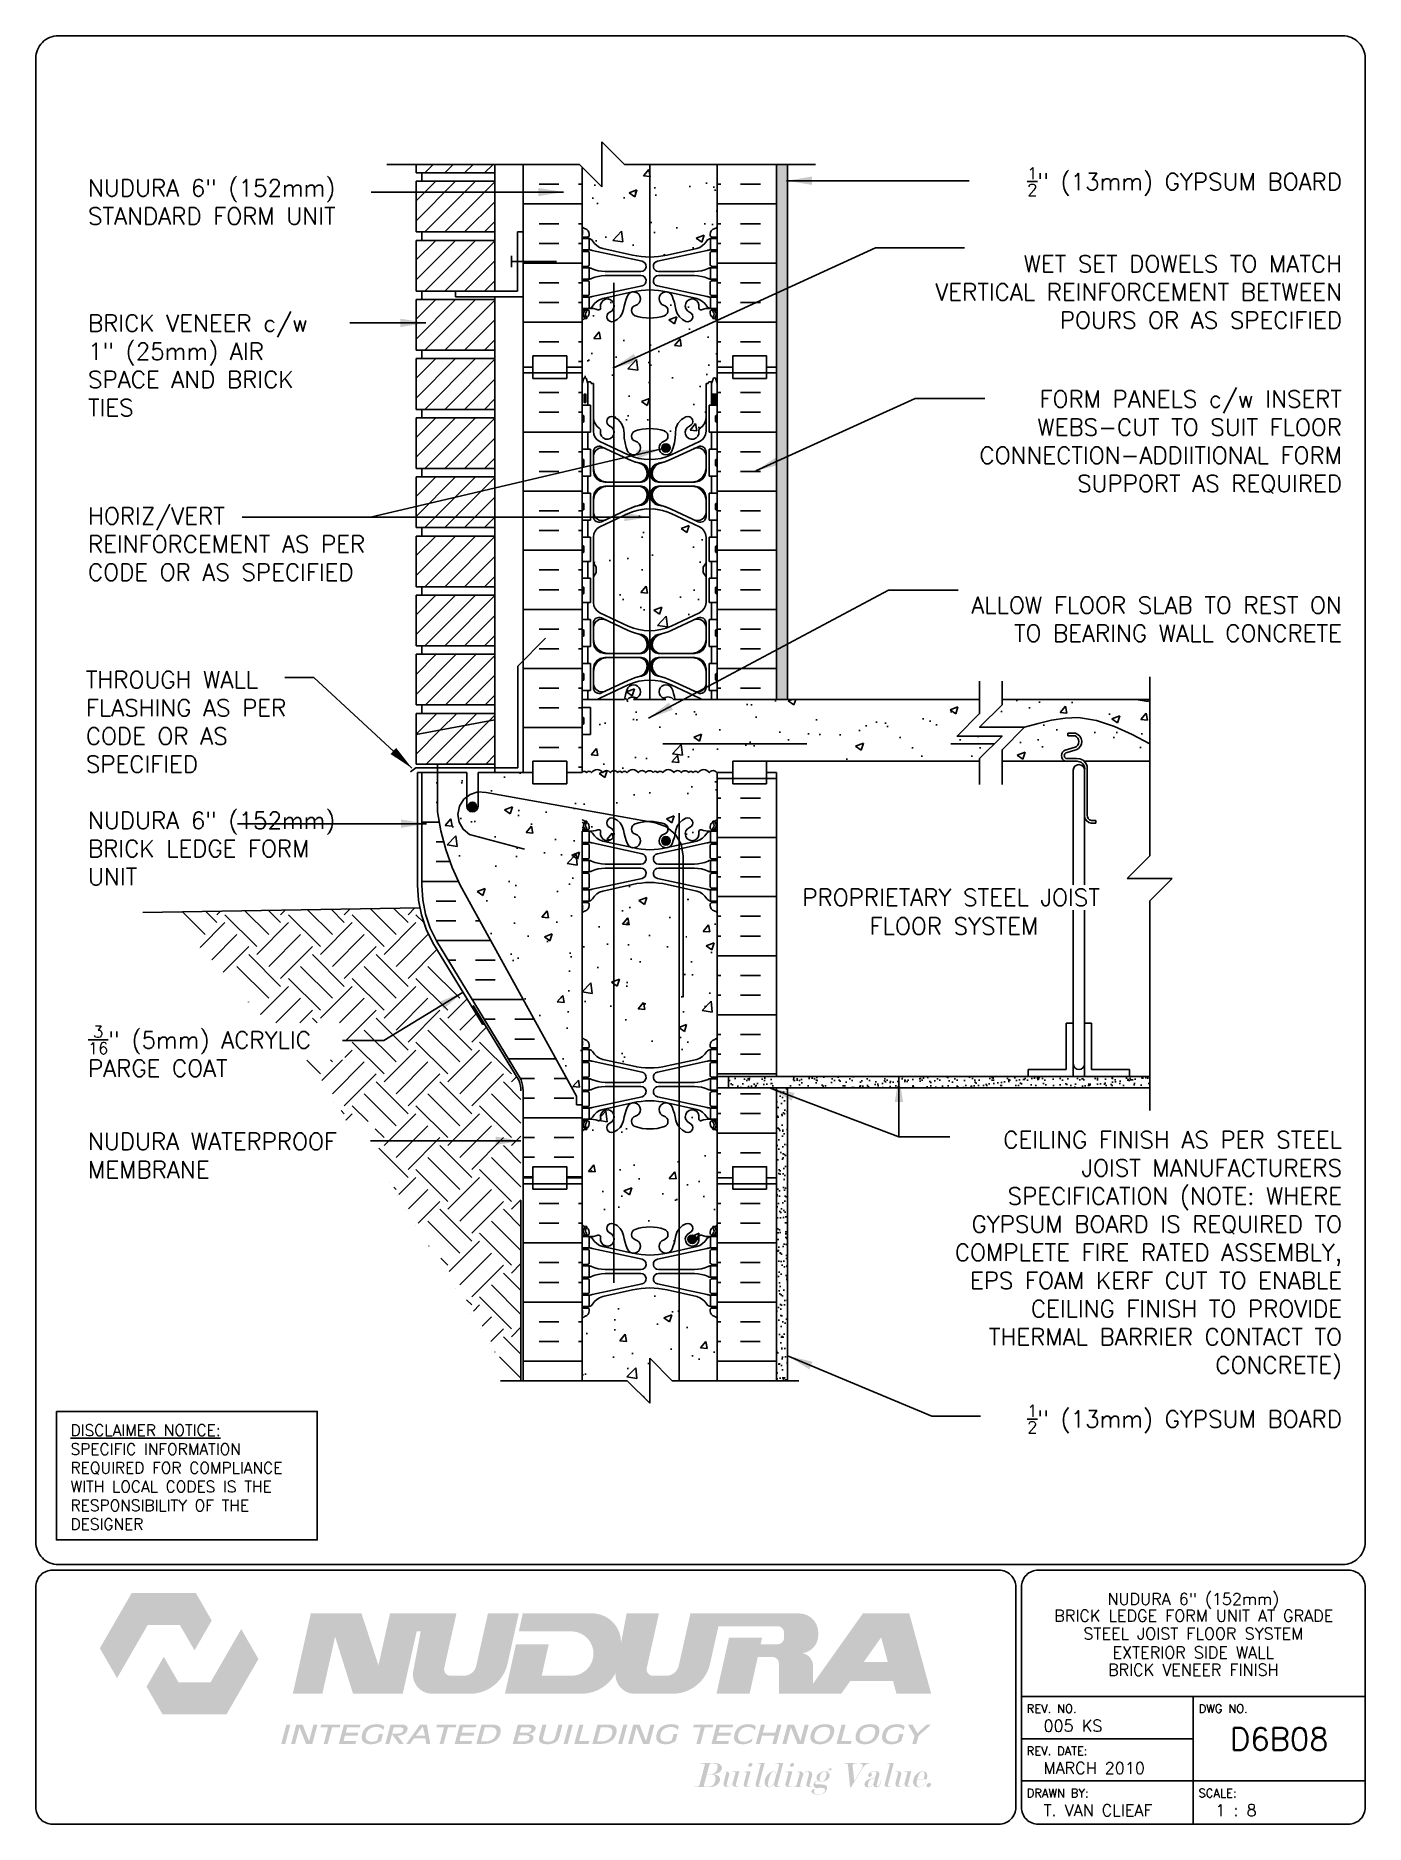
# Paper-space layout 'D6B08' of a CAD drawing. Header units: inches. Extents: x 0.42 to 7.8, y 0.49 to 10.41.
# The model-space entities are those that its viewports show. They can reach past a viewport. Long polylines and large blocks are cut down to what shows.
import ezdxf
from ezdxf.enums import TextEntityAlignment as Align

# ---------------------------------------------------------------- set-up
doc = ezdxf.new("R2010")
doc.units = ezdxf.units.IN
doc.header["$LTSCALE"] = 0.5
doc.header["$MEASUREMENT"] = 0
doc.linetypes.add('DASHED2', pattern=[0.375, 0.25, -0.125])
doc.linetypes.add('HIDDEN2', pattern=[0.1875, 0.125, -0.0625])
for name, color, linetype in [('HATCH', 12, 'Continuous'), ('Hidden2', 12, 'HIDDEN2'), ('line25', 2, 'Continuous'), ('LINE3', 3, 'Continuous'), ('LINE50', 5, 'Continuous'), ('LINE9', 9, 'Continuous'), ('LOGO', 7, 'Continuous'), ('TBK_LINE65', 3, 'Continuous'), ('TBK_TEXT', 4, 'Continuous'), ('TEXT', 4, 'Continuous'), ('Web_Edge', 9, 'Continuous')]:
    doc.layers.add(name, color=color, linetype=linetype)
doc.styles.add('DIM', font='romans.shx', dxfattribs={"width": 0.7})
doc.styles.add('ROMANS', font='romans.shx', dxfattribs={"height": 0.75})
doc.dimstyles.new('ext_12', dxfattribs={"dimscale": 12, "dimtxt": 0.075, "dimasz": 0.09375, "dimexe": 0.09375, "dimexo": 0.0625, "dimgap": 0.0625, "dimtad": 1, "dimdec": 1, "dimzin": 2, "dimdsep": 46, "dimlunit": 4, "dimtxsty": 'DIM', "dimcen": 0.09, "dimdle": 0.09375, "dimclrt": 4, "dimadec": 0, "dimazin": 0, "dimtfac": 1, "dimtdec": 1, "dimtmove": 2, "dimatfit": 3, "dimfxl": 1, "dimfrac": 2, "dimtolj": 1, "dimtzin": 0, "dimarcsym": 0})
pattern_1 = [(37.5, (136.41722, 52.91942), (-0.0157483, 0.481706), [0, -0.38, 0, -0.425, 0, -0.40625]), (7.5, (136.4172, 52.9194), (0.4424442, 0.7055365), [0, -0.205, 0, -0.3425, 0, -0.13125]), (327.5, (136.10972, 52.91942), (0.7785355, 0.0014148), [0, -0.125, 0, -0.45, 0, -0.5875]), (317.5, (136.1097, 52.9194), (0.7515317, 0.219419), [0, -0.0625, 0, -0.295, 0, -0.3375])]
pattern_2 = [(37.5, (136.41722, 54.66942), (-0.0157483, 0.4817059), [0, -0.38, 0, -0.425, 0, -0.40625]), (7.5, (136.4172, 54.6694), (0.4424442, 0.7055365), [0, -0.205, 0, -0.3425, 0, -0.13125]), (327.5, (136.10972, 54.66942), (0.7785355, 0.0014148), [0, -0.125, 0, -0.45, 0, -0.5875]), (317.5, (136.1097, 54.6694), (0.7515317, 0.219419), [0, -0.0625, 0, -0.295, 0, -0.3375])]
pattern_3 = [(45, (121.13186, -32.8687), (-0.4419417, 0.4419417), [])]

psp = doc.layouts.new('D6B08')

# ---------------------------------------------------------------- texts
at = {"layer": 'TBK_TEXT', "color": 7, "style": 'ROMANS'}
for s, p in [('REV. NO.', (5.9215, 1.107)), ('DWG NO.', (6.876, 1.107)), ('REV. DATE:', (5.9215, 0.8726)), ('DRAWN BY:', (5.9215, 0.6382)), ('SCALE:', (6.876, 0.6382))]:
    psp.add_text(s, height=0.04688, dxfattribs=at).set_placement(p)
at = {"layer": 'TEXT', "insert": (0.6134, 2.7065), "char_height": 0.0625, "width": 1.41371, "attachment_point": 1, "style": 'ROMANS'}
psp.add_mtext('{\\Fromans.shx|c1;\\LDISCLAIMER NOTICE:\\l\\PSPECIFIC INFORMATION REQUIRED FOR COMPLIANCE WITH LOCAL CODES IS THE RESPONSIBILITY OF THE DESIGNER}', dxfattribs=at)

msp = doc.modelspace()

# ---------------------------------------------------------------- texts
at = {"layer": 'TEXT', "style": 'ROMANS'}
for s, p in [('PROPRIETARY STEEL JOIST', (202.021, 154.434)), (' FLOOR SYSTEM ', (204.491, 153.16))]:
    msp.add_text(s, height=0.75, dxfattribs=at).set_placement(p, align=Align.MIDDLE_LEFT)
at = {"layer": 'TEXT', "char_height": 0.75, "style": 'ROMANS'}
for s, insert, width, attachment_point in [('\\A1;{\\H0.7x;\\S1/2;}" (13mm) GYPSUM BOARD', (225.988, 186.209), 19.5775, 6), ('NUDURA 6" (152mm) STANDARD FORM UNIT', (170.291, 186.306), 12.63139, 1), ('\\A1;WET SET DOWELS TO MATCH VERTICAL REINFORCEMENT BETWEEN POURS OR AS SPECIFIED', (225.988, 181.309), 19.5775, 6), ('BRICK VENEER c/w 1" (25mm) AIR SPACE AND BRICK TIES', (170.291, 178.05), 11.20243, 4), ('\\A1;FORM PANELS c/w INSERT WEBS-CUT TO SUIT FLOOR CONNECTION-ADDIITIONAL FORM SUPPORT AS REQUIRED', (225.988, 174.648), 19.5775, 6), ('HORIZ/VERT REINFORCEMENT AS PER CODE OR AS SPECIFIED', (170.29, 170.118), 14.3068, 4), ('ALLOW FLOOR SLAB TO REST ON TO BEARING WALL CONCRETE', (225.979, 166.784), 18.08617, 6), ('THROUGH WALL FLASHING AS PER CODE OR AS SPECIFIED', (170.193, 164.472), 11.44604, 1), ('NUDURA 6" (152mm) BRICK LEDGE FORM UNIT', (170.291, 158.226), 11.92902, 1), ('\\A1;{\\H0.7x;\\S3/16;}" (5mm) ACRYLIC PARGE COAT', (170.291, 148.732), 12.84161, 1), ('NUDURA WATERPROOF MEMBRANE', (170.291, 142.973), 14.44147, 4), ('CEILING FINISH AS PER STEEL JOIST MANUFACTURERS SPECIFICATION (NOTE: WHERE GYPSUM BOARD IS REQUIRED TO COMPLETE FIRE RATED ASSEMBLY, EPS FOAM KERF CUT TO ENABLE CEILING FINISH TO PROVIDE THERMAL BARRIER CONTACT TO CONCRETE)', (225.988, 138.548), 19.5775, 6), ('\\A1;{\\H0.7x;\\S1/2;}" (13mm) GYPSUM BOARD', (225.988, 131.273), 19.5775, 6)]:
    msp.add_mtext(s, dxfattribs=dict(at, insert=insert, width=width, attachment_point=attachment_point))

# ---------------------------------------------------------------- blocks, each defined once
blk = doc.blocks.new('TITLEBLOCK-Tag')
at = {"style": 'ROMANS'}
for tag, height, p in [('TITLE_LINE_1', 0.065, (0.927, -0.1328)), ('TITLE_LINE_2', 0.065, (0.9294, -0.2258)), ('CENTRE-LINE-3', 0.065, (0.927, -0.3246)), ('TITLE_LINE_4', 0.065, (0.927, -0.4299)), ('TITLE_LINE_5', 0.065, (0.927, -0.526)), ('DWG', 0.125, (1.4043, -0.9102))]:
    blk.add_attdef(tag, text='', height=height, dxfattribs=at).set_placement(p, align=Align.MIDDLE_CENTER)
for tag, p in [('LATEST_REVISION', (0.0954, -0.8366)), ('REVISION_DATE', (0.0954, -1.071)), ('DRAWN_BY', (0.0954, -1.3053)), ('SCALE', (1.0499, -1.3053))]:
    blk.add_attdef(tag, text='', height=0.065, dxfattribs=at).set_placement(p, align=Align.MIDDLE_LEFT)

# ---------------------------------------------------------------- hatches: boundary and pattern name
at = {"layer": 'HATCH'}
h = msp.add_hatch(dxfattribs=at)
h.set_pattern_fill('AR-CONC', color=256, scale=0.5)
h.set_pattern_definition([(50, (0, 0), (3.5863, -0.31376), [0.375, -4.125]), (355, (0, 0), (-0.693757, 3.76096), [0.3, -3.3]), (100.4514, (0.299, -0.026), (2.892544, 3.4472), [0.3187, -3.50571]), (46.1842, (0, 1), (5.33621, -0.827596), [0.5625, -6.1875]), (96.6356, (0.4447, 0.931), (4.67331, 4.87059), [0.47805, -5.25857]), (351.1842, (0, 1), (4.67331, 4.87059), [0.45, -4.95]), (21, (0.5, 0.75), (2.984535, -2.013094), [0.375, -4.125]), (326, (0.5, 0.75), (1.216577, 3.62575), [0.3, -3.3]), (71.4514, (0.7487, 0.5822), (4.20111, 1.612656), [0.3187, -3.50571]), (37.5, (0, 0), (0.060799, 1.664469), [0, -3.26, 0, -3.35, 0, -3.3125]), (7.5, (0, 0), (1.315348, 1.972059), [0, -1.91, 0, -3.185, 0, -1.2625]), (327.5, (-1.115, 0), (2.669112, -0.1127744), [0, -1.25, 0, -3.9, 0, -5.175]), (317.5, (-1.615, 0), (2.91593, 0.500525), [0, -1.625, 0, -2.59, 0, -3.675])])
h.paths.add_polyline_path([(198.239, 186.976), (195.239, 186.976), (195.239, 182.859, 0.057795), (196.007, 182.949), (197.329, 183.239, 0.196323), (197.778, 183.585, -0.188973), (197.934, 183.68), (198.039, 183.68), (198.039, 183.75), (197.992, 183.75, -0.414214), (197.929, 183.813), (197.929, 183.88, -0.317837), (198.096, 184.116, 0.082415), (198.239, 184.195)])
h.paths.add_polyline_path([(195.239, 186.976), (194.114, 186.976), (193.114, 187.976), (193.114, 185.976), (192.239, 186.851), (192.239, 184.195, 0.082415), (192.383, 184.116, -0.317837), (192.549, 183.88), (192.549, 183.813, -0.414214), (192.487, 183.75), (192.439, 183.75), (192.439, 183.68), (192.544, 183.68, -0.188973), (192.7, 183.585, 0.196323), (193.149, 183.239), (194.471, 182.949, 0.057795), (195.239, 182.859)])
h.paths.add_polyline_path([(195.239, 180.151, -0.082755), (194.591, 180.259, -0.735593), (194.603, 180.717, 0.955472), (194.465, 181.31), (194.445, 181.306, 0.223253), (194.245, 181.141, 0.053157), (194.079, 180.527, -0.238612), (193.646, 180.013), (193.646, 175.762, -0.319291), (194.097, 175.026, 0.10488), (194.27, 174.214, 1.422913), (194.603, 174.681, -0.735593), (194.591, 175.139, -0.082755), (195.239, 175.248)])
h.paths.add_polyline_path([(193.646, 180.013, -1.038051), (193.467, 180.415, 0.227331), (193.646, 180.609), (193.646, 180.787, 0.968679), (193.057, 180.628, -0.601435), (192.938, 180.523, 0.10046), (192.544, 180.58), (192.439, 180.58), (192.439, 180.51), (192.487, 180.51, -0.414214), (192.549, 180.448), (192.549, 180.38, -0.249069), (192.439, 180.173), (192.439, 180.131), (192.349, 180.131, 0.064398), (192.239, 180.065), (192.239, 177.976), (192.239, 177.248), (192.314, 177.478, -0.6), (192.414, 177.478), (192.463, 177.328), (192.589, 177.328, -0.414214), (192.639, 177.278), (192.639, 177.248), (192.739, 177.248), (192.739, 175.732, 0.258958), (192.998, 175.265, -0.31131), (193.055, 175.135, 0.950026), (193.646, 174.988), (193.646, 175.166, 0.227331), (193.467, 175.36, -1.038051), (193.646, 175.762)])
h.paths.add_polyline_path([(198.239, 180.065, 0.064398), (198.129, 180.131), (198.039, 180.131), (198.039, 180.173, -0.249069), (197.929, 180.38), (197.929, 180.448, -0.414214), (197.992, 180.51), (198.039, 180.51), (198.039, 180.58), (197.934, 180.58, 0.10046), (197.54, 180.523, -0.601435), (197.421, 180.628, 2.182095), (197.011, 180.415, -1), (196.847, 180.006, -0.24438), (196.399, 180.527, 0.053157), (196.233, 181.141, 0.223253), (196.033, 181.306), (196.013, 181.31, 0.955472), (195.875, 180.717, -0.735593), (195.888, 180.259, -0.082755), (195.239, 180.151), (195.239, 175.248, -0.082755), (195.888, 175.139, -0.735593), (195.875, 174.681, 1.422913), (196.208, 174.214, 0.10488), (196.381, 175.026, -0.325306), (196.847, 175.768, -1), (197.011, 175.36, 2.127293), (197.423, 175.135, -0.31131), (197.48, 175.265, 0.258958), (197.739, 175.732), (197.739, 177.248), (197.839, 177.248), (197.839, 177.278, -0.414214), (197.889, 177.328), (198.015, 177.328), (198.064, 177.478, -0.6), (198.164, 177.478), (198.239, 177.248)])
h.paths.add_polyline_path([(196.145, 174.388, -1), (195.77, 174.388, -1)], flags=16)
h.paths.add_polyline_path([(197.739, 170.43, 0.291097), (197.451, 170.882), (196.193, 171.471, 0.093369), (195.386, 171.679, 0.016332), (195.239, 171.683), (195.239, 166.269, 0.109869), (196.193, 166.481), (197.451, 167.07, 0.291097), (197.739, 167.523), (197.739, 168.664), (197.619, 168.864), (197.619, 168.976), (197.619, 169.089), (197.739, 169.289)])
h.paths.add_polyline_path([(195.239, 171.683, 0.109869), (194.285, 171.471), (193.646, 171.172), (193.646, 166.781), (194.285, 166.481, 0.109869), (195.239, 166.269)])
h.paths.add_polyline_path([(193.646, 171.172), (193.027, 170.882, 0.291097), (192.739, 170.43), (192.739, 169.289), (192.859, 169.089), (192.859, 168.976), (192.859, 168.864), (192.739, 168.664), (192.739, 167.523, 0.291097), (193.027, 167.07), (193.646, 166.781)])
h.paths.add_polyline_path([(194.27, 163.738, 0.062729), (194.126, 163.26, -0.235749), (194.232, 163.202, -0.398666), (194.645, 163.286, 1.319473)], flags=17)
h.paths.add_polyline_path([(196.208, 163.738, 1.42508), (195.876, 163.271, -0.424188), (196.31, 163.202, -0.079493), (196.355, 163.248, 0.064239)], flags=17)
h.paths.add_polyline_path([(210.887, 161.593), (208.887, 161.593), (209.887, 162.593), (209.887, 163.226), (198.239, 163.226), (196.358, 163.226, 0.066973), (196.208, 163.738, 1.422913), (195.875, 163.271, -0.102518), (195.961, 163.226), (194.517, 163.226, -0.102518), (194.603, 163.271, 0.035948), (194.645, 163.286, 0.398666), (194.232, 163.202, 0.235749), (194.126, 163.26, 0.004227), (194.12, 163.226), (193.646, 163.226), (193.646, 158.078), (195.196, 157.801, -0.005438), (195.239, 157.802, -0.082755), (195.888, 157.694, -0.246308), (196.041, 157.532, -0.072185), (196.365, 157.248, 0.015033), (196.399, 157.425, -0.24438), (196.847, 157.946, -1), (197.011, 157.538, 2.182095), (197.421, 157.325, -0.601435), (197.54, 157.43, 0.10046), (197.934, 157.372), (198.039, 157.372), (198.039, 157.442), (197.992, 157.442, -0.414214), (197.929, 157.505), (197.929, 157.572, -0.249069), (198.039, 157.78), (198.039, 157.821), (198.129, 157.821, 0.064398), (198.239, 157.887), (198.239, 159.976), (198.927, 159.976), (198.927, 160.476), (209.887, 160.476), (209.887, 160.593)])
h.paths.add_polyline_path([(193.646, 160.06, 0.234308), (193.488, 159.974, 0.520567), (193.156, 159.974, 0.520567), (192.655, 159.974, 0.520567), (192.433, 159.974, 0.56456), (192.239, 159.976), (192.239, 158.329), (193.646, 158.078)])
h.paths.add_polyline_path([(193.646, 163.226), (192.239, 163.226), (192.239, 162.871), (192.604, 162.871), (192.604, 161.671), (192.239, 161.671), (192.239, 159.976, -0.56456), (192.433, 159.974, -0.520567), (192.655, 159.974, -0.520567), (193.156, 159.974, -0.520567), (193.488, 159.974, -0.234308), (193.646, 160.06)])
edge = h.paths.add_edge_path()
edge.add_line((214.129, 161.599), (213.807, 161.599))
edge.add_line((213.807, 161.599), (213.807, 161.724))
edge.add_line((213.807, 161.724), (214.151, 161.724))
edge.add_arc((214.032, 161.349), 0.393, -69.73217, 72.50691, ccw=False)
edge.add_line((214.169, 160.98), (213.737, 160.858))
edge.add_arc((213.795, 160.726), 0.144, 113.74564, 240.31853)
edge.add_line((213.724, 160.601), (214.192, 160.601))
edge.add_arc((214.221, 160.139), 0.463, 46.71372, 93.56537, ccw=False)
edge.add_line((214.538, 160.476), (217.447, 160.476))
edge.add_line((217.447, 160.476), (217.447, 161.249))
edge.add_spline(control_points=[(217.447, 161.249), (216.405, 161.81), (214.614, 162.773), (212.691, 162.219), (211.887, 161.988)], knot_values=[0, 0, 0, 0, 3.379125, 5.806437, 5.806437, 5.806437, 5.806437], degree=3, periodic=0)
edge.add_line((211.887, 161.988), (210.887, 160.988))
edge.add_line((210.887, 160.988), (210.887, 160.476))
edge.add_line((210.887, 160.476), (211.285, 160.476))
edge.add_line((211.285, 160.476), (213.696, 160.476))
edge.add_arc((213.795, 160.726), 0.269, 111.59793, 248.40207, ccw=False)
edge.add_line((213.696, 160.976), (214.129, 161.099))
edge.add_arc((214.032, 161.349), 0.268, 291.21998, 428.78002)
edge = h.paths.add_edge_path()
edge.add_line((217.447, 163.226), (210.887, 163.226))
edge.add_line((210.887, 163.226), (210.887, 162.988))
edge.add_line((210.887, 162.988), (209.887, 161.988))
edge.add_line((209.887, 161.988), (211.887, 161.988))
edge.add_spline(control_points=[(211.887, 161.988), (212.691, 162.219), (214.614, 162.773), (216.405, 161.81), (217.447, 161.249)], knot_values=[0, 0, 0, 0, 2.427311, 5.806437, 5.806437, 5.806437, 5.806437], degree=3, periodic=0)
edge.add_line((217.447, 161.249), (217.447, 163.226))
h.paths.add_polyline_path([(193.646, 157.94), (193.646, 158.078), (192.239, 158.329), (192.239, 157.887, 0.064398), (192.349, 157.821), (192.439, 157.821), (192.439, 157.78, -0.249069), (192.549, 157.572), (192.549, 157.505, -0.414214), (192.487, 157.442), (192.439, 157.442), (192.439, 157.372), (192.544, 157.372, 0.10046), (192.938, 157.43, -0.601435), (193.057, 157.325, 0.968679), (193.646, 157.165), (193.646, 157.343, 0.227331), (193.467, 157.538, -1.038051)])
h.paths.add_polyline_path([(194.591, 157.694, -0.077283), (195.196, 157.801), (193.646, 158.078), (193.646, 157.94, -0.238612), (194.079, 157.425, 0.053157), (194.245, 156.811, 0.223253), (194.445, 156.647), (194.465, 156.642, 0.955472), (194.603, 157.236, -0.735593)])
h.paths.add_polyline_path([(196.365, 157.248, 0.072185), (196.041, 157.532, -0.414233), (195.875, 157.236, 0.955472), (196.013, 156.642), (196.033, 156.647, 0.223253), (196.233, 156.811, 0.038093)])
h.paths.add_polyline_path([(196.145, 156.942, -1), (195.77, 156.942, -1)], flags=16)
h.paths.add_polyline_path([(196.541, 154.887), (196.007, 155.004, 0.057795), (195.239, 155.093, 0.057795), (194.471, 155.004), (193.646, 154.823), (193.646, 147.13), (194.471, 146.949, 0.057795), (195.239, 146.859, 0.057795), (196.007, 146.949), (196.541, 147.066)])
h.paths.add_polyline_path([(198.239, 153.758, 0.082415), (198.096, 153.837, -0.317837), (197.929, 154.072), (197.929, 154.14, -0.414214), (197.992, 154.202), (198.039, 154.202), (198.039, 154.272), (197.934, 154.272, -0.188973), (197.778, 154.367, 0.196323), (197.329, 154.714), (196.541, 154.887), (196.541, 147.066), (197.329, 147.239, 0.196323), (197.778, 147.585, -0.188973), (197.934, 147.68), (198.039, 147.68), (198.039, 147.75), (197.992, 147.75, -0.414214), (197.929, 147.813), (197.929, 147.88, -0.317837), (198.096, 148.116, 0.082415), (198.239, 148.195)])
h.paths.add_polyline_path([(193.646, 154.823), (193.149, 154.714, 0.196323), (192.7, 154.367, -0.188973), (192.544, 154.272), (192.439, 154.272), (192.439, 154.202), (192.487, 154.202, -0.414214), (192.549, 154.14), (192.549, 154.072, -0.317837), (192.383, 153.837, 0.082415), (192.239, 153.758), (192.239, 148.195, 0.082415), (192.383, 148.116, -0.317837), (192.549, 147.88), (192.549, 147.813, -0.414214), (192.487, 147.75), (192.439, 147.75), (192.439, 147.68), (192.544, 147.68, -0.188973), (192.7, 147.585, 0.196323), (193.149, 147.239), (193.646, 147.13)])
h.paths.add_polyline_path([(192.239, 158.329), (187.975, 159.091, 0.089965), (187.614, 159.113), (187.614, 158.476, -1), (187.114, 158.476), (187.114, 159.976), (185.814, 159.976), (185.814, 159.976), (185.814, 158.226, 0.079579), (186.814, 154.976), (191.989, 145.601), (191.989, 145.226), (192.239, 145.226)])
h.paths.add_polyline_path([(190.052, 159.976), (189.614, 159.976), (187.614, 159.976), (187.614, 159.113, -0.089965), (187.975, 159.091), (192.239, 158.329), (192.239, 159.976), (191.552, 159.976), (191.552, 159.476), (190.052, 159.476)], flags=17)
h.paths.add_polyline_path([(196.541, 136.887), (196.007, 137.004, 0.057795), (195.239, 137.093, 0.057795), (194.471, 137.004), (193.149, 136.714, 0.196323), (192.7, 136.367, -0.188973), (192.544, 136.272), (192.439, 136.272), (192.439, 136.202), (192.487, 136.202, -0.414214), (192.549, 136.14), (192.549, 136.072, -0.317837), (192.383, 135.837, 0.082415), (192.239, 135.758), (192.239, 132.976), (194.239, 132.976), (195.239, 131.976), (195.239, 133.976), (196.239, 132.976), (196.541, 132.976)])
h.paths.add_polyline_path([(198.239, 135.758, 0.082415), (198.096, 135.837, -0.317837), (197.929, 136.072), (197.929, 136.14, -0.414214), (197.992, 136.202), (198.039, 136.202), (198.039, 136.272), (197.934, 136.272, -0.188973), (197.778, 136.367, 0.196323), (197.329, 136.714), (196.541, 136.887), (196.541, 132.976), (198.239, 132.976)])
h.paths.add_polyline_path([(196.541, 144.235, -0.110434), (196.399, 144.527, 0.053157), (196.233, 145.141, 0.223253), (196.033, 145.306), (196.013, 145.31, 0.955472), (195.875, 144.717, -0.735593), (195.888, 144.259, -0.082755), (195.239, 144.151, -0.082755), (194.591, 144.259, -0.735593), (194.603, 144.717, 0.955472), (194.465, 145.31), (194.445, 145.306, 0.223253), (194.245, 145.141, 0.053157), (194.079, 144.527, -0.238612), (193.646, 144.013), (193.646, 139.94, -0.238612), (194.079, 139.425, 0.053157), (194.245, 138.811, 0.223253), (194.445, 138.647), (194.465, 138.642, 0.955472), (194.603, 139.236, -0.735593), (194.591, 139.694, -0.082755), (195.239, 139.802, -0.082755), (195.888, 139.694, -0.735593), (195.875, 139.236, 0.955472), (196.013, 138.642), (196.033, 138.647, 0.223253), (196.233, 138.811, 0.053157), (196.399, 139.425, -0.110434), (196.541, 139.718)])
h.paths.add_polyline_path([(198.239, 141.976), (198.239, 144.065, 0.064398), (198.129, 144.131), (198.039, 144.131), (198.039, 144.173, -0.249069), (197.929, 144.38), (197.929, 144.448, -0.414214), (197.992, 144.51), (198.039, 144.51), (198.039, 144.58), (197.934, 144.58, 0.10046), (197.54, 144.523, -0.601435), (197.421, 144.628, 2.182095), (197.011, 144.415, -1), (196.847, 144.006, -0.130426), (196.541, 144.235), (196.541, 139.718, -0.130426), (196.847, 139.946, -1), (197.011, 139.538, 2.182095), (197.421, 139.325, -0.601435), (197.54, 139.43, 0.10046), (197.934, 139.372), (198.039, 139.372), (198.039, 139.442), (197.992, 139.442, -0.414214), (197.929, 139.505), (197.929, 139.572, -0.249069), (198.039, 139.78), (198.039, 139.821), (198.129, 139.821, 0.064398), (198.239, 139.887)])
h.paths.add_polyline_path([(197.312, 139.254, -1), (196.937, 139.254, -1)], flags=16)
h.paths.add_polyline_path([(193.646, 144.013, -0.00545), (193.631, 144.006, -1), (193.467, 144.415, 0.227331), (193.646, 144.609), (193.646, 144.787, 0.968679), (193.057, 144.628, -0.601435), (192.938, 144.523, 0.10046), (192.544, 144.58), (192.439, 144.58), (192.439, 144.51), (192.487, 144.51, -0.414214), (192.549, 144.448), (192.549, 144.38, -0.249069), (192.439, 144.173), (192.439, 144.131), (192.349, 144.131, 0.064398), (192.239, 144.065), (192.239, 141.976), (192.239, 139.887, 0.064398), (192.349, 139.821), (192.439, 139.821), (192.439, 139.78, -0.249069), (192.549, 139.572), (192.549, 139.505, -0.414214), (192.487, 139.442), (192.439, 139.442), (192.439, 139.372), (192.544, 139.372, 0.10046), (192.938, 139.43, -0.601435), (193.057, 139.325, 0.968679), (193.646, 139.165), (193.646, 139.343, 0.227331), (193.467, 139.538, -1), (193.631, 139.946, -0.00545), (193.646, 139.94)])
h = msp.add_hatch(dxfattribs=at)
h.set_pattern_fill('ANSI31', color=256, scale=5, style=0)
h.set_pattern_definition([(45, (121.13186, -11.8687), (-0.4419417, 0.4419417), [])])
h.paths.add_polyline_path([(188.364, 186.976), (184.864, 186.976), (184.864, 186.601), (188.364, 186.601)])
h = msp.add_hatch(dxfattribs=at)
h.set_pattern_fill('INSUL', color=256, scale=7, style=0)
h.set_pattern_definition([(0, (-2733.9224, -219.0332), (0, 2.625), []), (0, (-2733.9224, -218.1582), (0, 2.625), [0.875, -0.875]), (0, (-2733.9224, -217.2832), (0, 2.625), [0.875, -0.875])])
h.paths.add_polyline_path([(192.114, 186.976), (189.614, 186.976), (189.614, 177.976), (190.052, 177.976), (190.052, 178.476), (191.552, 178.476), (191.552, 177.976), (192.239, 177.976), (192.239, 186.851)])
h = msp.add_hatch(dxfattribs=at)
h.set_pattern_fill('INSUL', color=256, scale=7, style=0)
h.set_pattern_definition([(180, (3124.4008, -219.0332), (0, 2.625), []), (180, (3124.4008, -218.1582), (0, 2.625), [0.875, -0.875]), (180, (3124.4008, -217.2832), (0, 2.625), [0.875, -0.875])])
h.paths.add_polyline_path([(200.864, 186.976), (198.239, 186.976), (198.239, 177.976), (198.927, 177.976), (198.927, 178.476), (200.427, 178.476), (200.427, 177.976), (200.864, 177.976)])
h = msp.add_hatch(dxfattribs=at)
h.set_pattern_fill('AR-SAND', color=256, scale=0.25, style=0)
h.set_pattern_definition(pattern_2)
h.paths.add_polyline_path([(201.364, 186.976), (200.864, 186.976), (200.864, 177.976), (200.864, 163.226), (201.364, 163.226)])
h = msp.add_hatch(dxfattribs=at)
h.set_pattern_fill('ANSI31', color=256, scale=5, style=0)
h.set_pattern_definition([(45, (121.13186, -14.4937), (-0.4419417, 0.4419417), [])])
h.paths.add_polyline_path([(188.364, 186.226), (184.864, 186.226), (184.864, 183.976), (188.364, 183.976)])
h = msp.add_hatch(dxfattribs=at)
h.set_pattern_fill('ANSI31', color=256, scale=5, style=0)
h.set_pattern_definition([(45, (121.13186, -17.1187), (-0.4419417, 0.4419417), [])])
h.paths.add_polyline_path([(188.364, 183.601), (184.864, 183.601), (184.864, 181.351), (188.364, 181.351)])
h = msp.add_hatch(dxfattribs=at)
h.set_pattern_fill('ANSI31', color=256, scale=5, style=0)
h.set_pattern_definition([(45, (121.13186, -19.7437), (-0.4419417, 0.4419417), [])])
h.paths.add_polyline_path([(188.364, 180.976), (184.864, 180.976), (184.864, 178.726), (188.364, 178.726)])
h = msp.add_hatch(dxfattribs=at)
h.set_pattern_fill('ANSI31', color=256, scale=5, style=0)
h.set_pattern_definition([(45, (121.13186, -22.3687), (-0.4419417, 0.4419417), [])])
h.paths.add_polyline_path([(188.364, 178.351), (184.864, 178.351), (184.864, 176.101), (188.364, 176.101)])
h = msp.add_hatch(dxfattribs=at)
h.set_pattern_fill('INSUL', color=256, scale=7, style=0)
h.set_pattern_definition([(0, (-2733.9224, -237.0332), (0, 2.625), []), (0, (-2733.9224, -236.1582), (0, 2.625), [0.875, -0.875]), (0, (-2733.9224, -235.2832), (0, 2.625), [0.875, -0.875])])
h.paths.add_polyline_path([(189.614, 159.976), (190.052, 159.976), (190.052, 160.476), (191.552, 160.476), (191.552, 159.976), (192.239, 159.976), (192.239, 177.976), (191.552, 177.976), (191.552, 178.476), (190.052, 178.476), (190.052, 177.976), (189.614, 177.976)])
h = msp.add_hatch(dxfattribs=at)
h.set_pattern_fill('INSUL', color=256, scale=7, style=0)
h.set_pattern_definition([(180, (3124.4008, -237.0332), (0, 2.625), []), (180, (3124.4008, -236.1582), (0, 2.625), [0.875, -0.875]), (180, (3124.4008, -235.2832), (0, 2.625), [0.875, -0.875])])
h.paths.add_polyline_path([(198.239, 163.226), (200.864, 163.226), (200.864, 177.976), (200.427, 177.976), (200.427, 178.476), (198.927, 178.476), (198.927, 177.976), (198.239, 177.976)])
h = msp.add_hatch(dxfattribs=at)
h.set_pattern_fill('ANSI31', color=256, scale=5, style=0)
h.set_pattern_definition([(45, (121.13186, -24.9937), (-0.4419417, 0.4419417), [])])
h.paths.add_polyline_path([(188.364, 175.726), (184.864, 175.726), (184.864, 173.476), (188.364, 173.476)])
h = msp.add_hatch(dxfattribs=at)
h.set_pattern_fill('ANSI31', color=256, scale=5, style=0)
h.set_pattern_definition([(45, (121.13186, -27.6187), (-0.4419417, 0.4419417), [])])
h.paths.add_polyline_path([(188.364, 173.101), (184.864, 173.101), (184.864, 170.851), (188.364, 170.851)])
h = msp.add_hatch(dxfattribs=at)
h.set_pattern_fill('ANSI31', color=256, scale=5, style=0)
h.set_pattern_definition([(45, (121.13186, -30.2437), (-0.4419417, 0.4419417), [])])
h.paths.add_polyline_path([(188.364, 170.476), (184.864, 170.476), (184.864, 168.226), (188.364, 168.226)])
h = msp.add_hatch(dxfattribs=at)
h.set_pattern_fill('ANSI31', color=256, scale=5, style=0)
h.set_pattern_definition(pattern_3)
h.paths.add_polyline_path([(188.364, 167.851), (184.864, 167.851), (184.864, 165.601), (188.364, 165.601)])
h = msp.add_hatch(dxfattribs=at)
h.set_pattern_fill('ANSI31', color=256, scale=5, style=0)
h.set_pattern_definition(pattern_3)
h.paths.add_polyline_path([(188.364, 162.976), (188.364, 165.226), (184.864, 165.226), (184.864, 162.976)])
h = msp.add_hatch(dxfattribs=at)
h.set_pattern_fill('ANSI31', color=256, scale=5, style=0)
h.set_pattern_definition(pattern_3)
h.paths.add_polyline_path([(188.364, 162.316), (188.364, 162.601), (184.864, 162.601), (184.864, 161.668)])
h = msp.add_hatch(dxfattribs=at)
h.set_pattern_fill('ANSI31', color=256, scale=5, style=0)
h.set_pattern_definition(pattern_3)
h.paths.add_polyline_path([(188.364, 160.351), (188.364, 162.316), (184.864, 161.668), (184.864, 160.351)])
h = msp.add_hatch(dxfattribs=at)
h.set_pattern_fill('INSUL', color=256, scale=7, style=0)
h.set_pattern_definition([(180, (3124.4008, -255.0332), (0, 2.625), []), (180, (3124.4008, -254.1582), (0, 2.625), [0.875, -0.875]), (180, (3124.4008, -253.2832), (0, 2.625), [0.875, -0.875])])
h.paths.add_polyline_path([(200.864, 141.976), (200.427, 141.976), (200.427, 142.476), (198.927, 142.476), (198.927, 141.976), (198.239, 141.976), (198.239, 159.976), (198.927, 159.976), (198.927, 160.476), (200.427, 160.476), (200.427, 159.976), (200.864, 159.976)])
h = msp.add_hatch(dxfattribs=at)
h.set_pattern_fill('INSUL', color=256, scale=7, style=0)
h.set_pattern_definition([(0, (-2810.2516, -280.606), (0, 2.625), []), (0, (-2810.2516, -279.731), (0, 2.625), [0.875, -0.875]), (0, (-2810.2516, -278.856), (0, 2.625), [0.875, -0.875])])
h.paths.add_polyline_path([(186.814, 154.976, -0.079579), (185.814, 158.226), (185.814, 159.976), (185.114, 159.976), (185.114, 154.976, 0.131652), (185.784, 152.476), (189.522, 146.326, -0.10438), (189.614, 145.851), (189.614, 141.976), (190.052, 141.976), (190.052, 142.476), (191.552, 142.476), (191.552, 141.976), (192.239, 141.976), (192.239, 145.226), (191.989, 145.226), (191.989, 145.601)])
h = msp.add_hatch(dxfattribs=at)
h.set_pattern_fill('EARTH', color=256, scale=8, angle=45, style=0)
h.set_pattern_definition([(45, (136.4172, 54.6694), (2e-16, 2.828427), [2, -2]), (45, (135.8869, 55.1998), (2e-16, 2.828427), [2, -2]), (45, (135.3566, 55.73), (2e-16, 2.828427), [2, -2]), (135, (135.3566, 56.0836), (-2.828427, 4e-16), [2, -2]), (135, (135.8869, 56.614), (-2.828427, 4e-16), [2, -2]), (135, (136.4172, 57.1443), (-2.828427, 4e-16), [2, -2])])
edge = h.paths.add_edge_path()
edge.add_line((181.702, 147.223), (179.868, 147.202))
edge.add_arc((173.298, 140.577), 9.331, 24.70852, 45.24315, ccw=False)
edge.add_line((181.775, 144.477), (182.993, 144.477))
edge.add_line((182.993, 144.477), (183.335, 142.593))
edge.add_line((183.335, 142.593), (183.153, 142.593))
edge.add_arc((107.56, 88.717), 92.828, 28.47594, 35.47782, ccw=False)
edge.add_line((189.157, 132.976), (189.52, 132.976))
edge.add_line((189.52, 132.976), (189.52, 145.852))
edge.add_arc((188.443, 145.871), 1.078, 359.01766, 382.53529)
edge.add_line((189.438, 146.284), (187.908, 148.801))
edge.add_line((187.908, 148.801), (187.811, 148.801))
edge.add_line((187.811, 148.801), (185.612, 152.419))
edge.add_arc((190.04, 154.976), 5.113, 191.31607, 210.01437, ccw=False)
edge.add_line((185.026, 153.973), (173.773, 153.776))
edge.add_arc((107.56, 88.717), 92.828, 40.3811, 44.49623, ccw=False)
edge.add_line((178.271, 148.857), (181.722, 148.857))
edge.add_line((181.722, 148.857), (181.702, 147.223))
h = msp.add_hatch(dxfattribs=at)
h.set_pattern_fill('AR-SAND', color=256, scale=0.25, style=0)
h.set_pattern_definition(pattern_1)
h.paths.add_polyline_path([(200.864, 146.476), (198.739, 146.476), (198.739, 145.976), (200.864, 145.976)])
h = msp.add_hatch(dxfattribs=at)
h.set_pattern_fill('AR-SAND', color=256, scale=0.25, style=0)
h.set_pattern_definition(pattern_1)
h.paths.add_polyline_path([(217.447, 145.976), (217.447, 146.476), (201.364, 146.476), (201.364, 145.976)])
h = msp.add_hatch(dxfattribs=at)
h.set_pattern_fill('AR-SAND', color=256, scale=0.25, style=0)
h.set_pattern_definition(pattern_2)
h.paths.add_polyline_path([(201.364, 145.976), (200.864, 145.976), (200.864, 132.976), (201.364, 132.976)])
at = {"layer": 'LINE3'}
for points in [[(195.77, 174.388, 1), (196.145, 174.388, 1)], [(187.552, 158.476, 1), (187.177, 158.476, 1)], [(196.145, 156.942, 1), (195.77, 156.942, 1)], [(197.312, 139.254, 1), (196.937, 139.254, 1)]]:
    msp.add_hatch(color=256, dxfattribs=at).paths.add_polyline_path(points)

# ---------------------------------------------------------------- linework, layer by layer
at = {"layer": 'HATCH'}
for p, q in [((209.897, 160.354), (209.897, 160.354)), ((189.614, 141.717), (192.239, 141.717)), ((200.864, 141.717), (198.239, 141.717)), ((190.328, 140.842), (191.203, 140.842)), ((192.078, 140.842), (192.239, 140.842)), ((198.401, 140.842), (198.239, 140.842)), ((200.151, 140.842), (199.276, 140.842)), ((190.328, 139.967), (191.203, 139.967)), ((192.078, 139.967), (192.239, 139.967)), ((198.401, 139.967), (198.239, 139.967)), ((200.151, 139.967), (199.276, 139.967)), ((189.614, 139.092), (192.239, 139.092)), ((200.864, 139.092), (198.239, 139.092)), ((190.328, 138.217), (191.203, 138.217)), ((192.078, 138.217), (192.239, 138.217)), ((198.401, 138.217), (198.239, 138.217)), ((200.151, 138.217), (199.276, 138.217)), ((190.328, 137.342), (191.203, 137.342)), ((192.078, 137.342), (192.239, 137.342)), ((198.401, 137.342), (198.239, 137.342)), ((200.151, 137.342), (199.276, 137.342)), ((189.614, 136.467), (192.239, 136.467)), ((200.864, 136.467), (198.239, 136.467)), ((190.328, 135.592), (191.203, 135.592)), ((192.078, 135.592), (192.239, 135.592)), ((198.401, 135.592), (198.239, 135.592)), ((200.151, 135.592), (199.276, 135.592)), ((190.328, 134.717), (191.203, 134.717)), ((192.078, 134.717), (192.239, 134.717)), ((198.401, 134.717), (198.239, 134.717)), ((200.151, 134.717), (199.276, 134.717)), ((189.614, 133.842), (192.239, 133.842)), ((200.864, 133.842), (198.239, 133.842))]:
    msp.add_line(p, q, dxfattribs=at)
for points in [[(194.645, 163.286, 0.398666), (194.232, 163.202, 0.235749), (194.126, 163.26)], [(196.355, 163.248, 0.079493), (196.31, 163.202, 0.424192), (195.876, 163.271)], [(193.816, 159.976, 0.513194), (193.488, 159.974, 0.520567), (193.156, 159.974, 0.520567), (192.655, 159.974, 0.520567), (192.433, 159.974, 0.56456), (192.239, 159.976)], [(195.393, 159.976, 0.513194), (195.065, 159.974, 0.520567), (194.733, 159.974, 0.520567), (194.232, 159.974, 0.520567), (194.01, 159.974, 0.56456), (193.816, 159.976)], [(196.97, 159.976, 0.513194), (196.642, 159.974, 0.520567), (196.31, 159.974, 0.520567), (195.809, 159.974, 0.520567), (195.587, 159.974, 0.56456), (195.393, 159.976)], [(198.239, 159.999, 0.039371), (198.219, 159.974, 0.520567), (197.887, 159.974, 0.520567), (197.386, 159.974, 0.520567), (197.164, 159.974, 0.56456), (196.97, 159.976)]]:
    msp.add_lwpolyline(points, format="xyb", dxfattribs=at)
at = {"layer": 'Hidden2'}
for p, q in [((185.814, 159.976), (187.114, 159.976)), ((187.114, 159.976), (187.114, 158.476)), ((187.614, 158.476), (187.614, 159.976)), ((187.614, 159.976), (189.614, 159.976))]:
    msp.add_line(p, q, dxfattribs=at)
at = {"layer": 'Hidden2', "ltscale": 3}
msp.add_line((192.239, 145.226), (192.239, 159.976), dxfattribs=at)
at = {"layer": 'Hidden2'}
msp.add_lwpolyline([(189.614, 159.976), (190.052, 159.976), (190.052, 160.476), (191.552, 160.476), (191.552, 159.976), (192.239, 159.976)], dxfattribs=at)
msp.add_arc((187.364, 158.476), 0.25, 180, 0, dxfattribs=at)
msp.add_arc((187.364, 158.476), 0.25, 180, 0, dxfattribs=at)
at = {"layer": 'line25'}
for p, q in [((184.864, 186.601), (184.864, 186.976)), ((188.364, 186.601), (184.864, 186.601)), ((185.114, 186.226), (185.114, 186.601)), ((188.364, 181.351), (188.364, 186.976)), ((192.239, 186.851), (192.239, 177.976)), ((198.239, 163.226), (198.239, 186.976)), ((184.864, 183.976), (184.864, 186.226)), ((188.364, 186.226), (184.864, 186.226)), ((188.364, 183.976), (184.864, 183.976)), ((184.864, 181.351), (184.864, 183.601)), ((188.364, 183.601), (184.864, 183.601)), ((185.114, 183.601), (185.114, 183.976)), ((188.364, 181.351), (184.864, 181.351)), ((185.114, 180.976), (185.114, 181.351)), ((188.364, 159.976), (188.364, 181.101)), ((184.864, 178.726), (184.864, 180.976)), ((188.364, 180.976), (184.864, 180.976)), ((188.364, 178.726), (184.864, 178.726)), ((185.114, 178.351), (185.114, 178.726)), ((184.864, 176.101), (184.864, 178.351)), ((188.364, 178.351), (184.864, 178.351)), ((192.239, 177.976), (192.239, 159.976)), ((192.239, 176.281), (192.604, 176.281)), ((192.604, 175.081), (192.604, 176.281)), ((198.239, 176.281), (197.874, 176.281)), ((197.874, 175.081), (197.874, 176.281)), ((188.364, 176.101), (184.864, 176.101)), ((184.864, 173.476), (184.864, 175.726)), ((188.364, 175.726), (184.864, 175.726)), ((185.114, 175.726), (185.114, 176.101)), ((192.239, 175.081), (192.604, 175.081)), ((198.239, 175.081), (197.874, 175.081)), ((192.239, 174.331), (192.604, 174.331)), ((192.604, 173.131), (192.604, 174.331)), ((197.874, 173.131), (197.874, 174.331)), ((198.239, 174.331), (197.874, 174.331)), ((188.364, 173.476), (184.864, 173.476)), ((184.864, 170.851), (184.864, 173.101)), ((188.364, 173.101), (184.864, 173.101)), ((185.114, 173.101), (185.114, 173.476)), ((192.239, 173.131), (192.604, 173.131)), ((198.239, 173.131), (197.874, 173.131)), ((192.239, 172.381), (192.604, 172.381)), ((192.604, 171.181), (192.604, 172.381)), ((198.239, 172.381), (197.874, 172.381)), ((197.874, 171.181), (197.874, 172.381)), ((188.364, 170.851), (184.864, 170.851)), ((185.114, 170.476), (185.114, 170.851)), ((192.239, 171.181), (192.604, 171.181)), ((198.239, 171.181), (197.874, 171.181)), ((184.864, 168.226), (184.864, 170.476)), ((188.364, 170.476), (184.864, 170.476)), ((192.239, 170.431), (192.604, 170.431)), ((192.604, 170.431), (192.604, 169.351)), ((198.239, 170.431), (197.874, 170.431)), ((197.874, 170.431), (197.874, 169.351)), ((192.239, 169.351), (192.604, 169.351)), ((198.239, 169.351), (197.874, 169.351)), ((192.239, 168.601), (192.604, 168.601)), ((192.604, 167.521), (192.604, 168.601)), ((198.239, 168.601), (197.874, 168.601)), ((197.874, 167.521), (197.874, 168.601)), ((188.364, 168.226), (184.864, 168.226)), ((184.864, 165.601), (184.864, 167.851)), ((188.364, 167.851), (184.864, 167.851)), ((185.114, 167.851), (185.114, 168.226)), ((192.239, 167.521), (192.604, 167.521)), ((192.239, 166.771), (192.604, 166.771)), ((192.604, 166.771), (192.604, 165.571)), ((198.239, 167.521), (197.874, 167.521)), ((198.239, 166.771), (197.874, 166.771)), ((197.874, 166.771), (197.874, 165.571)), ((188.364, 165.601), (184.864, 165.601)), ((184.864, 162.976), (184.864, 165.226)), ((188.364, 165.226), (184.864, 165.226)), ((185.114, 165.226), (185.114, 165.601)), ((192.239, 165.571), (192.604, 165.571)), ((198.239, 165.571), (197.874, 165.571)), ((192.239, 164.821), (192.604, 164.821)), ((192.604, 164.821), (192.604, 163.621)), ((197.874, 164.821), (197.874, 163.621)), ((198.239, 164.821), (197.874, 164.821)), ((192.239, 163.621), (192.604, 163.621)), ((198.239, 163.621), (197.874, 163.621)), ((188.364, 162.976), (184.864, 162.976)), ((185.114, 162.601), (185.114, 162.976)), ((192.239, 162.871), (192.604, 162.871)), ((192.604, 162.871), (192.604, 161.671)), ((198.239, 163.226), (209.887, 163.226)), ((210.887, 163.226), (217.447, 163.226)), ((210.887, 163.226), (211.285, 163.226)), ((188.364, 162.601), (184.864, 162.601)), ((184.864, 160.351), (184.864, 162.601)), ((192.239, 161.671), (192.604, 161.671)), ((214.151, 161.724), (213.807, 161.724)), ((213.807, 161.724), (213.807, 161.599)), ((214.129, 161.599), (213.807, 161.599)), ((198.927, 160.476), (209.887, 160.476)), ((210.887, 160.476), (211.285, 160.476)), ((210.891, 160.476), (214.245, 160.476)), ((213.696, 160.976), (214.129, 161.099)), ((214.196, 160.476), (213.696, 160.476)), ((214.196, 160.601), (213.724, 160.601)), ((213.73, 160.856), (214.163, 160.978)), ((214.538, 160.476), (217.447, 160.476)), ((188.364, 160.351), (184.864, 160.351)), ((185.814, 160.351), (185.814, 159.976)), ((185.814, 159.976), (185.814, 158.226)), ((198.239, 141.976), (198.239, 159.976)), ((214.053, 160.082), (214.053, 154.997)), ((214.553, 160.082), (214.553, 154.997)), ((214.664, 158.067), (214.664, 160.273)), ((215.059, 157.725), (214.845, 157.725)), ((214.855, 157.85), (215.059, 157.85)), ((215.059, 157.85), (215.059, 157.725)), ((191.989, 145.601), (186.814, 154.976)), ((214.053, 153.872), (214.053, 147.039)), ((214.553, 153.872), (214.553, 147.039)), ((214.053, 148.851), (213.741, 148.851)), ((213.741, 146.789), (213.741, 148.851)), ((214.053, 148.851), (214.053, 146.476)), ((214.053, 146.476), (214.053, 148.851)), ((214.553, 146.476), (214.553, 148.851)), ((214.553, 148.851), (214.866, 148.851)), ((214.866, 146.789), (214.866, 148.851)), ((198.739, 145.976), (198.739, 146.476)), ((212.053, 146.476), (212.053, 146.789)), ((212.053, 146.789), (213.741, 146.789)), ((214.053, 146.476), (212.053, 146.476)), ((214.553, 146.476), (216.553, 146.476)), ((216.553, 146.789), (214.866, 146.789)), ((216.553, 146.476), (216.553, 146.789)), ((191.989, 145.226), (191.989, 145.601)), ((192.239, 145.226), (191.989, 145.226)), ((192.239, 141.976), (192.239, 145.226)), ((192.239, 141.976), (192.239, 132.976)), ((198.239, 132.976), (198.239, 141.976))]:
    msp.add_line(p, q, dxfattribs=at)
for centre, radius, start, end in [((214.032, 161.349), 0.268, 291.21998, 68.78002), ((214.032, 161.349), 0.393, 291.21998, 72.50691), ((213.795, 160.726), 0.269, 111.59793, 248.40207), ((213.795, 160.726), 0.144, 111.59793, 240.31853), ((214.221, 160.139), 0.463, 16.75744, 94.17357), ((214.221, 160.139), 0.338, 350.13198, 94.17357), ((214.303, 160.08), 0.25, 0.44662, 179.55338), ((196.459, 159.723), 10.75, 188.00281, 206.20265), ((214.9, 158.069), 0.348, 185.2582, 260.88594), ((214.895, 158.078), 0.231, 177.12211, 260.19191), ((214.303, 147.041), 0.25, 180.44662, 359.55338)]:
    msp.add_arc(centre, radius, start, end, dxfattribs=at)
at = {"layer": 'LINE3'}
for p, q in [((195.239, 186.976), (195.239, 163.226)), ((193.646, 181.717), (193.646, 137.32)), ((187.975, 159.091), (195.498, 157.747)), ((196.541, 158.174), (196.541, 132.976)), ((187.238, 157.225), (189.671, 156.573)), ((196.726, 156.272), (196.726, 150.003))]:
    msp.add_line(p, q, dxfattribs=at)
for centre in [(195.958, 174.388), (187.364, 158.476), (195.958, 156.942), (197.124, 139.254)]:
    msp.add_circle(centre, 0.188, dxfattribs=at)
for centre, radius, start, end in [((187.733, 158.108), 1.012, 76.18405, 240.69065), ((195.226, 156.272), 1.5, 360, 79.57853)]:
    msp.add_arc(centre, radius, start, end, dxfattribs=at)
at = {"layer": 'LINE50'}
for p, q in [((189.614, 177.976), (189.614, 186.976)), ((200.864, 177.976), (200.864, 186.976)), ((189.614, 159.976), (189.614, 177.976)), ((200.864, 163.226), (200.864, 177.976)), ((200.864, 146.476), (200.864, 159.976)), ((172.726, 153.758), (185.026, 153.973)), ((200.864, 141.976), (200.864, 145.976)), ((189.614, 132.976), (189.614, 141.976)), ((200.864, 132.976), (200.864, 141.976))]:
    msp.add_line(p, q, dxfattribs=at)
for points in [[(189.614, 177.976), (190.052, 177.976), (190.052, 178.476), (191.552, 178.476), (191.552, 177.976), (192.239, 177.976)], [(192.239, 177.976), (191.552, 177.976), (191.552, 178.476), (190.052, 178.476), (190.052, 177.976), (189.614, 177.976)], [(200.864, 177.976), (200.427, 177.976), (200.427, 178.476), (198.927, 178.476), (198.927, 177.976), (198.239, 177.976)], [(198.239, 177.976), (198.927, 177.976), (198.927, 178.476), (200.427, 178.476), (200.427, 177.976), (200.864, 177.976)], [(192.239, 159.976), (191.552, 159.976), (191.552, 160.476), (190.052, 160.476), (190.052, 159.976), (189.614, 159.976)], [(198.239, 159.976), (198.927, 159.976), (198.927, 160.476)], [(200.427, 160.476), (200.427, 159.976), (200.864, 159.976)], [(192.239, 141.976), (191.552, 141.976), (191.552, 142.476), (190.052, 142.476), (190.052, 141.976), (189.614, 141.976)], [(189.614, 141.976), (190.052, 141.976), (190.052, 142.476), (191.552, 142.476), (191.552, 141.976), (192.239, 141.976)], [(198.239, 141.976), (198.927, 141.976), (198.927, 142.476), (200.427, 142.476), (200.427, 141.976), (200.864, 141.976)], [(200.864, 141.976), (200.427, 141.976), (200.427, 142.476), (198.927, 142.476), (198.927, 141.976), (198.239, 141.976)]]:
    msp.add_lwpolyline(points, dxfattribs=at)
msp.add_lwpolyline([(189.614, 141.976), (189.614, 145.851, 0.10438), (189.522, 146.326), (185.784, 152.476, -0.131652), (185.114, 154.976), (185.114, 159.976), (185.814, 159.976)], format="xyb", dxfattribs=at)
at = {"layer": 'LINE9'}
for p, q in [((193.114, 185.976), (193.114, 187.976)), ((193.114, 187.976), (194.114, 186.976)), ((183.565, 186.976), (192.114, 186.976)), ((192.114, 186.976), (193.114, 185.976)), ((194.114, 186.976), (202.6, 186.976)), ((189.364, 183.976), (189.364, 181.351)), ((189.364, 183.976), (189.614, 183.976)), ((189.092, 182.663), (189.092, 182.913)), ((189.092, 182.663), (191.092, 182.663)), ((189.092, 182.663), (189.092, 182.413)), ((189.364, 181.351), (186.614, 181.351)), ((186.614, 181.351), (186.614, 181.101)), ((186.614, 181.101), (189.614, 181.101)), ((192.239, 177.248), (192.314, 177.478)), ((192.489, 177.248), (192.414, 177.478)), ((192.463, 177.328), (192.589, 177.328)), ((192.489, 177.248), (192.489, 176.281)), ((192.639, 177.278), (192.639, 177.248)), ((192.639, 177.278), (192.639, 177.278)), ((192.639, 177.248), (192.739, 177.248)), ((192.739, 175.126), (192.739, 177.248)), ((197.839, 177.248), (197.739, 177.248)), ((197.739, 175.126), (197.739, 177.248)), ((197.839, 177.278), (197.839, 177.248)), ((197.839, 177.278), (197.839, 177.278)), ((198.015, 177.328), (197.889, 177.328)), ((197.989, 177.248), (198.064, 177.478)), ((197.989, 177.248), (197.989, 176.281)), ((198.239, 177.248), (198.164, 177.478)), ((192.239, 175.571), (192.239, 175.791)), ((192.239, 175.736), (192.239, 175.736)), ((192.239, 175.626), (192.239, 175.626)), ((192.279, 175.831), (192.279, 175.831)), ((192.279, 175.531), (192.279, 175.531)), ((192.319, 175.571), (192.319, 175.791)), ((198.159, 175.571), (198.159, 175.791)), ((198.199, 175.831), (198.199, 175.831)), ((198.199, 175.531), (198.199, 175.531)), ((198.239, 175.571), (198.239, 175.791)), ((198.239, 175.736), (198.239, 175.736)), ((198.239, 175.626), (198.239, 175.626)), ((192.739, 173.368), (192.739, 174.216)), ((194.285, 174.084), (193.027, 174.673)), ((194.285, 174.084), (193.027, 174.673)), ((194.285, 173.885), (193.095, 174.442)), ((194.285, 173.885), (193.095, 174.442)), ((196.193, 174.084), (197.451, 174.673)), ((196.193, 174.084), (197.451, 174.673)), ((196.193, 173.885), (197.383, 174.442)), ((196.193, 173.885), (197.383, 174.442)), ((197.739, 173.368), (197.739, 174.216)), ((192.239, 173.621), (192.239, 173.841)), ((192.239, 173.786), (192.239, 173.786)), ((192.239, 173.676), (192.239, 173.676)), ((192.279, 173.881), (192.279, 173.881)), ((192.279, 173.581), (192.279, 173.581)), ((192.319, 173.621), (192.319, 173.841)), ((195.124, 173.243), (195.124, 173.243)), ((195.179, 173.334), (195.179, 173.18)), ((195.299, 173.334), (195.299, 173.18)), ((195.354, 173.243), (195.354, 173.243)), ((198.159, 173.621), (198.159, 173.841)), ((198.199, 173.881), (198.199, 173.881)), ((198.199, 173.581), (198.199, 173.581)), ((198.239, 173.621), (198.239, 173.841)), ((198.239, 173.786), (198.239, 173.786)), ((198.239, 173.676), (198.239, 173.676)), ((193.239, 172.868), (194.867, 172.868)), ((193.239, 172.868), (194.749, 172.868)), ((193.239, 172.688), (194.867, 172.688)), ((193.239, 172.688), (194.749, 172.688)), ((195.179, 172.375), (195.179, 172.221)), ((195.299, 172.375), (195.299, 172.221)), ((197.239, 172.868), (195.612, 172.868)), ((197.239, 172.688), (195.612, 172.688)), ((197.239, 172.868), (195.729, 172.868)), ((197.239, 172.688), (195.729, 172.688)), ((192.239, 171.671), (192.239, 171.891)), ((192.239, 171.836), (192.239, 171.836)), ((192.239, 171.726), (192.239, 171.726)), ((192.279, 171.931), (192.279, 171.931)), ((192.279, 171.631), (192.279, 171.631)), ((192.319, 171.671), (192.319, 171.891)), ((192.739, 171.339), (192.739, 172.188)), ((194.285, 171.67), (193.095, 171.113)), ((194.285, 171.67), (193.095, 171.113)), ((196.193, 171.67), (197.383, 171.113)), ((196.193, 171.67), (197.383, 171.113)), ((197.739, 171.339), (197.739, 172.188)), ((198.159, 171.671), (198.159, 171.891)), ((198.199, 171.931), (198.199, 171.931)), ((198.199, 171.631), (198.199, 171.631)), ((198.239, 171.671), (198.239, 171.891)), ((198.239, 171.836), (198.239, 171.836)), ((198.239, 171.726), (198.239, 171.726)), ((194.285, 171.471), (193.027, 170.882)), ((194.285, 171.471), (193.027, 170.882)), ((196.193, 171.471), (197.451, 170.882)), ((196.193, 171.471), (197.451, 170.882)), ((192.239, 170.001), (192.239, 169.781)), ((192.239, 169.946), (192.239, 169.946)), ((192.279, 170.041), (192.279, 170.041)), ((192.319, 170.001), (192.319, 169.781)), ((192.739, 168.976), (192.739, 170.43)), ((197.739, 168.976), (197.739, 170.43)), ((198.159, 170.001), (198.159, 169.781)), ((198.199, 170.041), (198.199, 170.041)), ((198.239, 170.001), (198.239, 169.781)), ((198.239, 169.946), (198.239, 169.946)), ((192.239, 169.836), (192.239, 169.836)), ((192.279, 169.741), (192.279, 169.741)), ((192.859, 169.089), (192.739, 169.289)), ((197.619, 169.089), (197.739, 169.289)), ((198.199, 169.741), (198.199, 169.741)), ((198.239, 169.836), (198.239, 169.836)), ((192.739, 168.976), (192.739, 167.523)), ((192.859, 168.864), (192.739, 168.664)), ((192.859, 168.976), (192.859, 169.089)), ((192.859, 168.976), (192.859, 168.864)), ((197.619, 168.976), (197.619, 169.089)), ((197.619, 168.976), (197.619, 168.864)), ((197.619, 168.864), (197.739, 168.664)), ((197.739, 168.976), (197.739, 167.523)), ((192.239, 167.951), (192.239, 168.171)), ((192.239, 168.116), (192.239, 168.116)), ((192.239, 168.006), (192.239, 168.006)), ((192.279, 168.211), (192.279, 168.211)), ((192.279, 167.911), (192.279, 167.911)), ((192.319, 167.951), (192.319, 168.171)), ((198.159, 167.951), (198.159, 168.171)), ((198.199, 168.211), (198.199, 168.211)), ((198.199, 167.911), (198.199, 167.911)), ((198.239, 167.951), (198.239, 168.171)), ((198.239, 168.116), (198.239, 168.116)), ((198.239, 168.006), (198.239, 168.006)), ((194.285, 166.481), (193.027, 167.07)), ((194.285, 166.283), (193.095, 166.84)), ((196.193, 166.481), (197.451, 167.07)), ((196.193, 166.283), (197.383, 166.84)), ((192.239, 166.281), (192.239, 166.061)), ((192.239, 166.226), (192.239, 166.226)), ((192.239, 166.116), (192.239, 166.116)), ((192.279, 166.321), (192.279, 166.321)), ((192.279, 166.021), (192.279, 166.021)), ((192.319, 166.281), (192.319, 166.061)), ((192.739, 166.613), (192.739, 165.765)), ((197.739, 166.613), (197.739, 165.765)), ((198.159, 166.281), (198.159, 166.061)), ((198.199, 166.321), (198.199, 166.321)), ((198.199, 166.021), (198.199, 166.021)), ((198.239, 166.281), (198.239, 166.061)), ((198.239, 166.226), (198.239, 166.226)), ((198.239, 166.116), (198.239, 166.116)), ((189.38, 164.702), (190.614, 165.937)), ((193.239, 165.265), (194.867, 165.265)), ((195.179, 165.578), (195.179, 165.732)), ((195.299, 165.578), (195.299, 165.732)), ((197.239, 165.265), (195.612, 165.265)), ((189.38, 160.18), (189.38, 164.702)), ((192.739, 164.585), (192.739, 163.737)), ((193.239, 165.085), (194.867, 165.085)), ((195.124, 164.71), (195.124, 164.71)), ((195.179, 164.618), (195.179, 164.773)), ((195.299, 164.618), (195.299, 164.773)), ((195.354, 164.71), (195.354, 164.71)), ((197.239, 165.085), (195.612, 165.085)), ((197.739, 164.585), (197.739, 163.737)), ((192.239, 164.331), (192.239, 164.111)), ((192.239, 164.276), (192.239, 164.276)), ((192.239, 164.166), (192.239, 164.166)), ((192.279, 164.071), (192.279, 164.071)), ((192.319, 164.331), (192.319, 164.111)), ((194.285, 163.869), (193.027, 163.28)), ((194.285, 164.067), (193.095, 163.51)), ((196.193, 164.067), (197.383, 163.51)), ((196.193, 163.869), (197.451, 163.28)), ((198.159, 164.331), (198.159, 164.111)), ((198.199, 164.071), (198.199, 164.071)), ((198.239, 164.331), (198.239, 164.111)), ((198.239, 164.276), (198.239, 164.276)), ((198.239, 164.166), (198.239, 164.166)), ((217.447, 156.278), (217.447, 164.226)), ((192.239, 163.226), (194.12, 163.226)), ((194.517, 163.226), (195.961, 163.226)), ((196.358, 163.226), (198.239, 163.226)), ((192.239, 162.381), (192.239, 162.161)), ((192.239, 162.326), (192.239, 162.326)), ((192.239, 162.216), (192.239, 162.216)), ((192.279, 162.421), (192.279, 162.421)), ((192.279, 162.121), (192.279, 162.121)), ((192.319, 162.381), (192.319, 162.161)), ((184.614, 160.012), (184.857, 160.18)), ((189.38, 160.18), (184.857, 160.18)), ((217.447, 156.278), (216.447, 155.278)), ((216.447, 155.278), (218.447, 155.278)), ((218.447, 155.278), (217.447, 154.278)), ((217.447, 154.278), (217.447, 144.976)), ((187.811, 148.801), (187.908, 148.801)), ((217.447, 146.476), (198.239, 146.476)), ((217.447, 145.976), (198.239, 145.976)), ((201.364, 132.976), (201.364, 145.976)), ((195.239, 131.976), (195.239, 133.976)), ((195.239, 133.976), (196.239, 132.976)), ((188.614, 132.976), (194.239, 132.976)), ((194.239, 132.976), (195.239, 131.976)), ((196.239, 132.976), (201.864, 132.976))]:
    msp.add_line(p, q, dxfattribs=at)
at = {"layer": 'LINE9', "linetype": 'Continuous'}
msp.add_line((201.364, 163.226), (201.364, 186.976), dxfattribs=at)
at = {"layer": 'LINE9', "linetype": 'DASHED2'}
msp.add_line((188.364, 162.316), (184.864, 161.668), dxfattribs=at)
at = {"layer": 'LINE9', "linetype": 'HIDDEN2'}
msp.add_line((195.816, 161.249), (210.544, 161.249), dxfattribs=at)
at = {"layer": 'LINE9', "linetype": 'DASHED2', "ltscale": 0.15}
for points in [[(190.052, 177.976), (190.052, 177.976), (190.052, 177.476), (191.552, 177.476), (191.552, 177.976), (191.552, 177.976)], [(190.052, 177.976), (190.052, 177.976), (190.052, 177.476), (191.552, 177.476), (191.552, 177.976), (191.552, 177.976)], [(200.427, 177.976), (200.427, 177.976), (200.427, 177.476), (198.927, 177.476), (198.927, 177.976), (198.927, 177.976)], [(200.427, 177.976), (200.427, 177.976), (200.427, 177.476), (198.927, 177.476), (198.927, 177.976), (198.927, 177.976)], [(190.052, 159.976), (190.052, 159.976), (190.052, 159.476), (191.552, 159.476), (191.552, 159.976), (191.552, 159.976)], [(200.427, 159.976), (200.427, 159.976), (200.427, 159.476), (198.927, 159.476), (198.927, 159.976), (198.927, 159.976)], [(190.052, 141.976), (190.052, 141.976), (190.052, 141.476), (191.552, 141.476), (191.552, 141.976), (191.552, 141.976)], [(200.427, 141.976), (200.427, 141.976), (200.427, 141.476), (198.927, 141.476), (198.927, 141.976), (198.927, 141.976)]]:
    msp.add_lwpolyline(points, dxfattribs=at)
at = {"layer": 'LINE9'}
for points in [[(192.239, 175.848), (192.239, 177.248)], [(192.489, 176.281), (192.489, 177.098)], [(197.989, 176.281), (197.989, 177.098)], [(198.239, 175.848), (198.239, 177.248)], [(198.239, 175.848), (198.239, 168.976)], [(192.489, 174.331), (192.489, 175.081)], [(197.989, 174.331), (197.989, 175.081)], [(192.489, 172.381), (192.489, 173.131)], [(197.989, 172.381), (197.989, 173.131)], [(192.489, 170.431), (192.489, 171.181)], [(197.989, 170.431), (197.989, 171.181)], [(192.489, 168.976), (192.489, 169.351)], [(197.989, 168.976), (197.989, 169.351)], [(192.489, 168.976), (192.489, 168.601)], [(197.989, 168.976), (197.989, 168.601)], [(192.489, 167.521), (192.489, 166.771)], [(197.989, 167.521), (197.989, 166.771)], [(192.489, 165.571), (192.489, 164.821)], [(197.989, 165.571), (197.989, 164.821)], [(192.489, 163.621), (192.489, 163.226)], [(197.989, 163.621), (197.989, 163.226)], [(209.887, 164.029), (209.887, 162.593), (209.887, 162.593), (208.887, 161.593), (210.887, 161.593), (209.887, 160.593), (209.887, 159.448)], [(210.887, 164.029), (210.887, 162.988), (210.887, 162.988), (209.887, 161.988), (211.887, 161.988), (210.887, 160.988), (210.887, 159.448)]]:
    msp.add_lwpolyline(points, dxfattribs=at)
for points in [[(192.399, 176.398), (192.329, 176.398), (192.329, 176.778), (192.399, 176.778)], [(198.039, 176.338), (198.189, 176.338), (198.189, 176.778), (198.039, 176.778)], [(198.079, 176.398), (198.149, 176.398), (198.149, 176.778), (198.079, 176.778)]]:
    msp.add_lwpolyline(points, close=True, dxfattribs=at)
for points in [[(194.097, 175.026, 0.325312), (193.631, 175.768)], [(196.381, 175.026, -0.325312), (196.847, 175.768)], [(187.811, 148.801), (185.612, 152.419, -0.131716), (184.927, 154.976), (184.927, 159.976), (185.114, 159.976)]]:
    msp.add_lwpolyline(points, format="xyb", dxfattribs=at)
at = {"layer": 'LINE9', "linetype": 'DASHED2'}
msp.add_lwpolyline([(189.52, 132.976), (189.52, 145.852, 0.102977), (189.438, 146.284), (187.4, 149.637)], format="xyb", dxfattribs=at)
at = {"layer": 'LINE9'}
for centre, radius, start, end in [((192.364, 177.451), 0.0567, 28.07249, 151.92751), ((192.589, 177.278), 0.05, 0, 90), ((197.889, 177.278), 0.05, 90, 180), ((198.114, 177.451), 0.0567, 28.07249, 151.92751), ((192.279, 175.791), 0.04, 90, 180), ((192.279, 175.571), 0.04, 180, 270), ((192.279, 175.791), 0.04, 360, 90), ((192.279, 175.571), 0.04, 270, 0), ((193.289, 175.732), 0.55, 180, 238.0732), ((193.549, 175.564), 0.22, 68.19625, 248.19625), ((196.929, 175.564), 0.22, 291.80375, 111.80375), ((197.189, 175.732), 0.55, 301.9268, 0), ((198.199, 175.791), 0.04, 90, 180), ((198.199, 175.571), 0.04, 180, 270), ((198.199, 175.791), 0.04, 0, 90), ((198.199, 175.571), 0.04, 270, 0), ((193.239, 175.126), 0.5, 180, 244.92041), ((192.932, 175.159), 0.125, 348.90556, 58.0732), ((193.354, 175.077), 0.305, 168.90556, 68.19625), ((196.097, 175.027), 2, 180.01456, 203.96383), ((194.668, 174.912), 0.24, 108.92296, 254.27465), ((195.239, 173.248), 2, 90, 108.92296), ((195.239, 173.248), 2, 71.07704, 90), ((195.81, 174.912), 0.24, 285.72535, 71.07704), ((194.381, 175.027), 2, 336.03617, 359.98544), ((197.124, 175.077), 0.305, 111.80375, 11.09444), ((197.546, 175.159), 0.125, 121.9268, 191.09444), ((197.239, 175.126), 0.5, 295.07959, 0), ((192.989, 174.216), 0.25, 64.92041, 180), ((193.114, 174.019), 0.375, 64.92041, 180), ((193.114, 174.019), 0.375, 64.92041, 180), ((194.521, 174.388), 0.305, 214.67032, 74.27465), ((195.239, 176.122), 2.25, 244.92041, 270), ((195.239, 176.122), 2.25, 270, 295.07959), ((195.958, 174.388), 0.305, 105.72535, 325.32968), ((197.364, 174.019), 0.375, 0, 115.07959), ((197.364, 174.019), 0.375, 0, 115.07959), ((197.489, 174.216), 0.25, 0, 115.07959), ((192.279, 173.841), 0.04, 90, 180), ((192.279, 173.621), 0.04, 180, 270), ((192.279, 173.841), 0.04, 360, 90), ((192.279, 173.621), 0.04, 270, 0), ((193.364, 173.493), 0.625, 180, 270), ((193.364, 173.493), 0.625, 180, 270), ((193.239, 173.368), 0.5, 180, 270), ((193.239, 173.368), 0.5, 180, 270), ((195.239, 175.923), 2.25, 244.92041, 260.46127), ((195.239, 175.923), 2.25, 244.92041, 256.74618), ((194.624, 173.243), 0.5, 0, 77.0773), ((194.749, 173.243), 0.375, 270, 0), ((194.804, 173.334), 0.375, 360, 80.46127), ((194.867, 173.18), 0.312, 270, 0), ((195.674, 173.334), 0.375, 99.53873, 180), ((195.612, 173.18), 0.312, 180, 270), ((195.854, 173.243), 0.5, 102.9227, 180), ((195.729, 173.243), 0.375, 180, 270), ((195.239, 175.923), 2.25, 279.53873, 295.07959), ((195.239, 175.923), 2.25, 283.25382, 295.07959), ((197.114, 173.493), 0.625, 270, 0), ((197.114, 173.493), 0.625, 270, 0), ((197.239, 173.368), 0.5, 270, 0), ((197.239, 173.368), 0.5, 270, 0), ((198.199, 173.841), 0.04, 90, 180), ((198.199, 173.621), 0.04, 180, 270), ((198.199, 173.841), 0.04, 0, 90), ((198.199, 173.621), 0.04, 270, 0), ((193.364, 172.063), 0.625, 90, 180), ((193.239, 172.188), 0.5, 90, 180), ((193.364, 172.063), 0.625, 90, 180), ((193.239, 172.188), 0.5, 90, 180), ((194.624, 172.312), 0.5, 282.9227, 0), ((194.749, 173.243), 0.375, 270, 289.58213), ((194.749, 172.313), 0.375, 0, 90), ((194.749, 172.313), 0.375, 63.18819, 90), ((194.867, 172.375), 0.312, 0, 90), ((195.612, 172.375), 0.312, 90, 180), ((195.729, 172.313), 0.375, 90, 180), ((195.854, 172.312), 0.5, 180, 257.0773), ((195.729, 172.313), 0.375, 90, 116.81181), ((195.729, 173.243), 0.375, 250.41787, 270), ((197.114, 172.063), 0.625, 360, 90), ((197.114, 172.063), 0.625, 360, 90), ((197.239, 172.188), 0.5, 0, 90), ((197.239, 172.188), 0.5, 0, 90), ((192.279, 171.891), 0.04, 90, 180), ((192.279, 171.671), 0.04, 180, 270), ((192.279, 171.891), 0.04, 360, 90), ((192.279, 171.671), 0.04, 270, 0), ((193.114, 171.536), 0.375, 180, 295.07959), ((193.114, 171.536), 0.375, 180, 295.07959), ((195.239, 169.632), 2.25, 99.53873, 115.07959), ((195.239, 169.632), 2.25, 102.9227, 115.07959), ((195.239, 169.433), 2.25, 90, 115.07959), ((195.239, 169.433), 2.25, 93.74279, 115.07959), ((194.624, 172.312), 0.5, 282.9227, 324.40062), ((194.804, 172.221), 0.375, 279.53873, 0), ((195.239, 169.433), 2.25, 64.92041, 90), ((195.674, 172.221), 0.375, 180, 260.46127), ((195.239, 169.433), 2.25, 64.92041, 86.25721), ((195.854, 172.312), 0.5, 215.59938, 257.0773), ((195.239, 169.632), 2.25, 64.92041, 80.46127), ((195.239, 169.632), 2.25, 64.92041, 77.0773), ((197.364, 171.536), 0.375, 244.92041, 360), ((197.364, 171.536), 0.375, 244.92041, 360), ((198.199, 171.891), 0.04, 90, 180), ((198.199, 171.671), 0.04, 180, 270), ((198.199, 171.891), 0.04, 0, 90), ((198.199, 171.671), 0.04, 270, 0), ((192.989, 171.339), 0.25, 180, 295.07959), ((193.239, 170.43), 0.5, 115.07959, 180), ((197.489, 171.339), 0.25, 244.92041, 0), ((197.239, 170.43), 0.5, 0, 64.92041), ((192.279, 170.001), 0.04, 90, 180), ((192.279, 170.001), 0.04, 0, 90), ((198.199, 170.001), 0.04, 90, 180), ((198.199, 170.001), 0.04, 360, 90), ((192.279, 169.781), 0.04, 180, 270), ((192.279, 169.781), 0.04, 270, 0), ((198.199, 169.781), 0.04, 180, 270), ((198.199, 169.781), 0.04, 270, 0), ((192.279, 168.171), 0.04, 90, 180), ((192.279, 167.951), 0.04, 180, 270), ((192.279, 168.171), 0.04, 360, 90), ((192.279, 167.951), 0.04, 270, 0), ((198.199, 168.171), 0.04, 90, 180), ((198.199, 167.951), 0.04, 180, 270), ((198.199, 168.171), 0.04, 0, 90), ((198.199, 167.951), 0.04, 270, 0), ((193.239, 167.523), 0.5, 180, 244.92041), ((192.989, 166.613), 0.25, 64.92041, 180), ((193.114, 166.417), 0.375, 64.92041, 180), ((197.364, 166.417), 0.375, 0, 115.07959), ((197.489, 166.613), 0.25, 360, 115.07959), ((197.239, 167.523), 0.5, 295.07959, 360), ((192.279, 166.281), 0.04, 90, 180), ((192.279, 166.061), 0.04, 180, 270), ((192.279, 166.281), 0.04, 0, 90), ((192.279, 166.061), 0.04, 270, 0), ((195.239, 168.519), 2.25, 244.92041, 270), ((195.239, 168.321), 2.25, 244.92041, 260.46127), ((194.624, 165.64), 0.5, 0, 77.0773), ((194.804, 165.732), 0.375, 0, 80.46127), ((195.239, 168.519), 2.25, 270, 295.07959), ((195.674, 165.732), 0.375, 99.53873, 180), ((195.854, 165.64), 0.5, 102.9227, 180), ((195.239, 168.321), 2.25, 279.53873, 295.07959), ((198.199, 166.281), 0.04, 90, 180), ((198.199, 166.061), 0.04, 180, 270), ((198.199, 166.281), 0.04, 360, 90), ((198.199, 166.061), 0.04, 270, 0), ((193.364, 165.89), 0.625, 180, 270), ((193.239, 165.765), 0.5, 180, 270), ((194.749, 165.64), 0.375, 270, 0), ((194.867, 165.578), 0.312, 270, 0), ((195.612, 165.578), 0.312, 180, 270), ((195.729, 165.64), 0.375, 180, 270), ((197.114, 165.89), 0.625, 270, 0), ((197.239, 165.765), 0.5, 270, 360), ((192.279, 164.331), 0.04, 90, 180), ((192.279, 164.331), 0.04, 0, 90), ((193.364, 164.46), 0.625, 90, 180), ((193.239, 164.585), 0.5, 90, 180), ((194.624, 164.71), 0.5, 282.9227, 0), ((194.749, 164.71), 0.375, 0, 90), ((194.804, 164.618), 0.375, 279.53873, 0), ((194.867, 164.773), 0.312, 0, 90), ((195.612, 164.773), 0.312, 90, 180), ((195.674, 164.618), 0.375, 180, 260.46127), ((195.729, 164.71), 0.375, 90, 180), ((195.854, 164.71), 0.5, 180, 257.0773), ((197.114, 164.46), 0.625, 360, 90), ((197.239, 164.585), 0.5, 360, 90), ((198.199, 164.331), 0.04, 90, 180), ((198.199, 164.331), 0.04, 360, 90), ((192.279, 164.111), 0.04, 180, 270), ((192.279, 164.111), 0.04, 270, 0), ((193.114, 163.933), 0.375, 180, 295.07959), ((192.989, 163.737), 0.25, 180, 295.07959), ((196.097, 162.926), 2, 156.03617, 171.36247), ((194.521, 163.565), 0.305, 285.72535, 145.32968), ((195.239, 162.03), 2.25, 99.53873, 115.07959), ((195.239, 161.831), 2.25, 90, 115.07959), ((195.239, 161.831), 2.25, 64.92041, 90), ((195.239, 162.03), 2.25, 64.92041, 80.46127), ((195.958, 163.565), 0.305, 34.67032, 254.27465), ((194.381, 162.926), 2, 8.63753, 23.96383), ((197.364, 163.933), 0.375, 244.92041, 360), ((197.489, 163.737), 0.25, 244.92041, 360), ((198.199, 164.111), 0.04, 180, 270), ((198.199, 164.111), 0.04, 270, 0), ((193.239, 162.827), 0.5, 115.07959, 127.00072), ((194.668, 163.04), 0.24, 105.72535, 129.13884), ((195.81, 163.04), 0.24, 50.86116, 74.27465), ((197.239, 162.827), 0.5, 52.99928, 64.92041), ((192.279, 162.381), 0.04, 90, 180), ((192.279, 162.161), 0.04, 180, 270), ((192.279, 162.381), 0.04, 0, 90), ((192.279, 162.161), 0.04, 270, 0)]:
    msp.add_arc(centre, radius, start, end, dxfattribs=at)
at = {"layer": 'LINE9', "linetype": 'HIDDEN2'}
msp.add_spline([(217.447, 161.249), (214.276, 162.417), (211.887, 161.988)], degree=3, dxfattribs=at)
at = {"layer": 'Web_Edge'}
for p, q in [((192.239, 183.75), (192.487, 183.75)), ((192.249, 183.87), (192.249, 184.056)), ((192.349, 183.68), (192.349, 183.75)), ((192.439, 183.68), (192.439, 183.75)), ((192.549, 183.88), (192.549, 183.813)), ((197.929, 183.88), (197.929, 183.813)), ((198.239, 183.75), (197.992, 183.75)), ((198.039, 183.68), (198.039, 183.75)), ((198.129, 183.68), (198.129, 183.75)), ((198.229, 183.87), (198.229, 184.056)), ((192.239, 183.11), (192.487, 183.11)), ((192.349, 183.11), (192.349, 183.18)), ((192.439, 183.11), (192.439, 183.18)), ((192.549, 182.513), (192.549, 183.048)), ((192.688, 183.156), (194.899, 182.675)), ((193.149, 183.239), (194.471, 182.949)), ((197.79, 183.156), (195.579, 182.675)), ((197.329, 183.239), (196.007, 182.949)), ((197.929, 182.513), (197.929, 183.048)), ((198.239, 183.11), (197.992, 183.11)), ((198.039, 183.11), (198.039, 183.18)), ((198.129, 183.11), (198.129, 183.18)), ((192.239, 182.45), (192.487, 182.45)), ((192.349, 182.38), (192.349, 182.45)), ((192.349, 181.81), (192.349, 181.88)), ((192.439, 182.38), (192.439, 182.45)), ((192.439, 181.81), (192.439, 181.88)), ((193.254, 182.22), (194.85, 182.22)), ((193.254, 182.04), (194.85, 182.04)), ((197.224, 182.22), (195.628, 182.22)), ((197.224, 182.04), (195.628, 182.04)), ((198.239, 182.45), (197.992, 182.45)), ((198.039, 182.38), (198.039, 182.45)), ((198.039, 181.81), (198.039, 181.88)), ((198.129, 182.38), (198.129, 182.45)), ((198.129, 181.81), (198.129, 181.88)), ((192.239, 181.81), (192.487, 181.81)), ((192.239, 181.15), (192.487, 181.15)), ((192.349, 181.08), (192.349, 181.15)), ((192.439, 181.08), (192.439, 181.15)), ((192.549, 181.213), (192.549, 181.748)), ((192.688, 181.104), (194.899, 181.586)), ((193.149, 181.021), (194.471, 181.312)), ((197.79, 181.104), (195.579, 181.586)), ((197.329, 181.021), (196.007, 181.312)), ((197.929, 181.213), (197.929, 181.748)), ((198.239, 181.81), (197.992, 181.81)), ((198.239, 181.15), (197.992, 181.15)), ((198.039, 181.08), (198.039, 181.15)), ((198.129, 181.08), (198.129, 181.15)), ((192.239, 180.51), (192.487, 180.51)), ((192.239, 180.41), (192.281, 180.41)), ((192.349, 180.51), (192.349, 180.58)), ((192.439, 180.51), (192.439, 180.58)), ((192.549, 180.38), (192.549, 180.448)), ((197.929, 180.38), (197.929, 180.448)), ((198.239, 180.51), (197.992, 180.51)), ((198.039, 180.51), (198.039, 180.58)), ((198.129, 180.51), (198.129, 180.58)), ((198.239, 180.41), (198.197, 180.41)), ((192.349, 180.131), (192.439, 180.131)), ((192.439, 180.131), (192.439, 180.173)), ((198.039, 180.131), (198.039, 180.173)), ((198.129, 180.131), (198.039, 180.131)), ((192.239, 157.542), (192.281, 157.542)), ((192.239, 157.442), (192.487, 157.442)), ((192.349, 157.821), (192.439, 157.821)), ((192.349, 157.442), (192.349, 157.372)), ((192.439, 157.821), (192.439, 157.78)), ((192.439, 157.442), (192.439, 157.372)), ((192.549, 157.572), (192.549, 157.505)), ((197.929, 157.572), (197.929, 157.505)), ((198.239, 157.442), (197.992, 157.442)), ((198.129, 157.821), (198.039, 157.821)), ((198.039, 157.821), (198.039, 157.78)), ((198.039, 157.442), (198.039, 157.372)), ((198.129, 157.442), (198.129, 157.372)), ((198.239, 157.542), (198.197, 157.542)), ((192.239, 156.802), (192.487, 156.802)), ((192.349, 156.872), (192.349, 156.802)), ((192.439, 156.872), (192.439, 156.802)), ((192.549, 156.74), (192.549, 156.205)), ((192.688, 156.849), (194.899, 156.367)), ((193.149, 156.931), (194.471, 156.641)), ((197.79, 156.849), (195.579, 156.367)), ((197.329, 156.931), (196.007, 156.641)), ((197.929, 156.74), (197.929, 156.205)), ((198.239, 156.802), (197.992, 156.802)), ((198.039, 156.872), (198.039, 156.802)), ((198.129, 156.872), (198.129, 156.802)), ((192.239, 156.142), (192.487, 156.142)), ((192.349, 156.142), (192.349, 156.072)), ((192.439, 156.142), (192.439, 156.072)), ((193.254, 155.912), (194.85, 155.912)), ((193.254, 155.732), (194.85, 155.732)), ((197.224, 155.912), (195.628, 155.912)), ((197.224, 155.732), (195.628, 155.732)), ((198.239, 156.142), (197.992, 156.142)), ((198.039, 156.142), (198.039, 156.072)), ((198.129, 156.142), (198.129, 156.072)), ((192.239, 155.502), (192.487, 155.502)), ((192.239, 154.842), (192.487, 154.842)), ((192.349, 155.572), (192.349, 155.502)), ((192.349, 154.842), (192.349, 154.772)), ((192.439, 155.572), (192.439, 155.502)), ((192.439, 154.842), (192.439, 154.772)), ((192.549, 155.44), (192.549, 154.905)), ((192.688, 154.796), (194.899, 155.278)), ((193.149, 154.714), (194.471, 155.004)), ((197.79, 154.796), (195.579, 155.278)), ((197.329, 154.714), (196.007, 155.004)), ((197.929, 155.44), (197.929, 154.905)), ((198.239, 155.502), (197.992, 155.502)), ((198.239, 154.842), (197.992, 154.842)), ((198.039, 155.572), (198.039, 155.502)), ((198.039, 154.842), (198.039, 154.772)), ((198.129, 155.572), (198.129, 155.502)), ((198.129, 154.842), (198.129, 154.772)), ((192.239, 154.202), (192.487, 154.202)), ((192.249, 154.082), (192.249, 153.896)), ((192.349, 154.272), (192.349, 154.202)), ((192.439, 154.272), (192.439, 154.202)), ((192.549, 154.072), (192.549, 154.14)), ((197.929, 154.072), (197.929, 154.14)), ((198.239, 154.202), (197.992, 154.202)), ((198.039, 154.272), (198.039, 154.202)), ((198.129, 154.272), (198.129, 154.202)), ((198.229, 154.082), (198.229, 153.896)), ((192.239, 147.75), (192.487, 147.75)), ((192.249, 147.87), (192.249, 148.056)), ((192.349, 147.68), (192.349, 147.75)), ((192.439, 147.68), (192.439, 147.75)), ((192.549, 147.88), (192.549, 147.813)), ((197.929, 147.88), (197.929, 147.813)), ((198.239, 147.75), (197.992, 147.75)), ((198.039, 147.68), (198.039, 147.75)), ((198.129, 147.68), (198.129, 147.75)), ((198.229, 147.87), (198.229, 148.056)), ((192.239, 147.11), (192.487, 147.11)), ((192.349, 147.11), (192.349, 147.18)), ((192.439, 147.11), (192.439, 147.18)), ((192.549, 146.513), (192.549, 147.048)), ((192.688, 147.156), (194.899, 146.675)), ((193.149, 147.239), (194.471, 146.949)), ((197.79, 147.156), (195.579, 146.675)), ((197.329, 147.239), (196.007, 146.949)), ((197.929, 146.513), (197.929, 147.048)), ((198.239, 147.11), (197.992, 147.11)), ((198.039, 147.11), (198.039, 147.18)), ((198.129, 147.11), (198.129, 147.18)), ((192.239, 146.45), (192.487, 146.45)), ((192.349, 146.38), (192.349, 146.45)), ((192.439, 146.38), (192.439, 146.45)), ((193.254, 146.22), (194.85, 146.22)), ((197.224, 146.22), (195.628, 146.22)), ((198.239, 146.45), (197.992, 146.45)), ((198.039, 146.38), (198.039, 146.45)), ((198.129, 146.38), (198.129, 146.45)), ((192.239, 145.81), (192.487, 145.81)), ((192.349, 145.81), (192.349, 145.88)), ((192.439, 145.81), (192.439, 145.88)), ((192.549, 145.213), (192.549, 145.748)), ((192.688, 145.104), (194.899, 145.586)), ((193.149, 145.021), (194.471, 145.312)), ((193.254, 146.04), (194.85, 146.04)), ((197.79, 145.104), (195.579, 145.586)), ((197.224, 146.04), (195.628, 146.04)), ((197.329, 145.021), (196.007, 145.312)), ((197.929, 145.213), (197.929, 145.748)), ((198.239, 145.81), (197.992, 145.81)), ((198.039, 145.81), (198.039, 145.88)), ((198.129, 145.81), (198.129, 145.88)), ((192.239, 145.15), (192.487, 145.15)), ((192.349, 145.08), (192.349, 145.15)), ((192.349, 144.51), (192.349, 144.58)), ((192.439, 145.08), (192.439, 145.15)), ((192.439, 144.51), (192.439, 144.58)), ((198.239, 145.15), (197.992, 145.15)), ((198.039, 145.08), (198.039, 145.15)), ((198.039, 144.51), (198.039, 144.58)), ((198.129, 145.08), (198.129, 145.15)), ((198.129, 144.51), (198.129, 144.58)), ((192.239, 144.51), (192.487, 144.51)), ((192.239, 144.41), (192.281, 144.41)), ((192.349, 144.131), (192.439, 144.131)), ((192.439, 144.131), (192.439, 144.173)), ((192.549, 144.38), (192.549, 144.448)), ((197.929, 144.38), (197.929, 144.448)), ((198.239, 144.51), (197.992, 144.51)), ((198.039, 144.131), (198.039, 144.173)), ((198.129, 144.131), (198.039, 144.131)), ((198.239, 144.41), (198.197, 144.41)), ((192.349, 139.821), (192.439, 139.821)), ((192.439, 139.821), (192.439, 139.78)), ((198.129, 139.821), (198.039, 139.821)), ((198.039, 139.821), (198.039, 139.78)), ((192.239, 139.542), (192.281, 139.542)), ((192.239, 139.442), (192.487, 139.442)), ((192.349, 139.442), (192.349, 139.372)), ((192.439, 139.442), (192.439, 139.372)), ((192.549, 139.572), (192.549, 139.505)), ((197.929, 139.572), (197.929, 139.505)), ((198.239, 139.442), (197.992, 139.442)), ((198.039, 139.442), (198.039, 139.372)), ((198.129, 139.442), (198.129, 139.372)), ((198.239, 139.542), (198.197, 139.542)), ((192.239, 138.802), (192.487, 138.802)), ((192.349, 138.872), (192.349, 138.802)), ((192.439, 138.872), (192.439, 138.802)), ((192.549, 138.74), (192.549, 138.205)), ((192.688, 138.849), (194.899, 138.367)), ((193.149, 138.931), (194.471, 138.641)), ((197.79, 138.849), (195.579, 138.367)), ((197.329, 138.931), (196.007, 138.641)), ((197.929, 138.74), (197.929, 138.205)), ((198.239, 138.802), (197.992, 138.802)), ((198.039, 138.872), (198.039, 138.802)), ((198.129, 138.872), (198.129, 138.802)), ((192.239, 138.142), (192.487, 138.142)), ((192.239, 137.502), (192.487, 137.502)), ((192.349, 138.142), (192.349, 138.072)), ((192.349, 137.572), (192.349, 137.502)), ((192.439, 138.142), (192.439, 138.072)), ((192.439, 137.572), (192.439, 137.502)), ((192.549, 137.44), (192.549, 136.905)), ((193.254, 137.912), (194.85, 137.912)), ((193.254, 137.732), (194.85, 137.732)), ((197.224, 137.912), (195.628, 137.912)), ((197.224, 137.732), (195.628, 137.732)), ((197.929, 137.44), (197.929, 136.905)), ((198.239, 138.142), (197.992, 138.142)), ((198.239, 137.502), (197.992, 137.502)), ((198.039, 138.142), (198.039, 138.072)), ((198.039, 137.572), (198.039, 137.502)), ((198.129, 138.142), (198.129, 138.072)), ((198.129, 137.572), (198.129, 137.502)), ((192.239, 136.842), (192.487, 136.842)), ((192.349, 136.842), (192.349, 136.772)), ((192.439, 136.842), (192.439, 136.772)), ((192.688, 136.796), (194.899, 137.278)), ((193.149, 136.714), (194.471, 137.004)), ((197.79, 136.796), (195.579, 137.278)), ((197.329, 136.714), (196.007, 137.004)), ((198.239, 136.842), (197.992, 136.842)), ((198.039, 136.842), (198.039, 136.772)), ((198.129, 136.842), (198.129, 136.772)), ((192.239, 136.202), (192.487, 136.202)), ((192.249, 136.082), (192.249, 135.896)), ((192.349, 136.272), (192.349, 136.202)), ((192.439, 136.272), (192.439, 136.202)), ((192.549, 136.072), (192.549, 136.14)), ((197.929, 136.072), (197.929, 136.14)), ((198.239, 136.202), (197.992, 136.202)), ((198.039, 136.272), (198.039, 136.202)), ((198.129, 136.272), (198.129, 136.202)), ((198.229, 136.082), (198.229, 135.896))]:
    msp.add_line(p, q, dxfattribs=at)
for points in [[(192.244, 183.68), (192.544, 183.68), (192.544, 183.18), (192.244, 183.18)], [(198.234, 183.68), (197.934, 183.68), (197.934, 183.18), (198.234, 183.18)], [(192.244, 182.38), (192.544, 182.38), (192.544, 181.88), (192.244, 181.88)], [(198.234, 182.38), (197.934, 182.38), (197.934, 181.88), (198.234, 181.88)], [(192.244, 181.08), (192.544, 181.08), (192.544, 180.58), (192.244, 180.58)], [(198.234, 181.08), (197.934, 181.08), (197.934, 180.58), (198.234, 180.58)], [(192.244, 156.872), (192.544, 156.872), (192.544, 157.372), (192.244, 157.372)], [(198.234, 156.872), (197.934, 156.872), (197.934, 157.372), (198.234, 157.372)], [(192.244, 155.572), (192.544, 155.572), (192.544, 156.072), (192.244, 156.072)], [(198.234, 155.572), (197.934, 155.572), (197.934, 156.072), (198.234, 156.072)], [(192.244, 154.272), (192.544, 154.272), (192.544, 154.772), (192.244, 154.772)], [(198.234, 154.272), (197.934, 154.272), (197.934, 154.772), (198.234, 154.772)], [(192.244, 147.68), (192.544, 147.68), (192.544, 147.18), (192.244, 147.18)], [(198.234, 147.68), (197.934, 147.68), (197.934, 147.18), (198.234, 147.18)], [(192.244, 146.38), (192.544, 146.38), (192.544, 145.88), (192.244, 145.88)], [(198.234, 146.38), (197.934, 146.38), (197.934, 145.88), (198.234, 145.88)], [(192.244, 145.08), (192.544, 145.08), (192.544, 144.58), (192.244, 144.58)], [(198.234, 145.08), (197.934, 145.08), (197.934, 144.58), (198.234, 144.58)], [(192.244, 138.872), (192.544, 138.872), (192.544, 139.372), (192.244, 139.372)], [(198.234, 138.872), (197.934, 138.872), (197.934, 139.372), (198.234, 139.372)], [(192.244, 137.572), (192.544, 137.572), (192.544, 138.072), (192.244, 138.072)], [(198.234, 137.572), (197.934, 137.572), (197.934, 138.072), (198.234, 138.072)], [(192.244, 136.272), (192.544, 136.272), (192.544, 136.772), (192.244, 136.772)], [(198.234, 136.272), (197.934, 136.272), (197.934, 136.772), (198.234, 136.772)]]:
    msp.add_lwpolyline(points, close=True, dxfattribs=at)
for centre, radius, start, end in [((192.549, 184.587), 0.5, 231.68334, 250.52878), ((192.549, 184.587), 0.6, 238.89067, 238.92705), ((192.229, 184.056), 0.02, 360, 58.92705), ((192.229, 183.87), 0.02, 299.98802, 360), ((192.299, 183.88), 0.25, 0, 70.52878), ((192.487, 183.813), 0.0625, 270, 0), ((192.501, 183.434), 0.25, 37.27766, 80.0823), ((193.349, 183.962), 0.75, 210.15498, 254.58381), ((197.13, 183.962), 0.75, 285.41619, 329.84502), ((197.977, 183.434), 0.25, 99.9177, 142.72234), ((198.179, 183.88), 0.25, 109.47122, 180), ((197.992, 183.813), 0.0625, 180, 270), ((197.929, 184.587), 0.5, 289.47122, 308.31666), ((198.249, 184.056), 0.02, 121.07295, 180), ((198.249, 183.87), 0.02, 180, 240.01198), ((197.929, 184.587), 0.6, 301.07295, 301.10933), ((192.487, 183.048), 0.0625, 0, 90), ((192.454, 182.184), 1, 76.42909, 84.79907), ((195.239, 186.216), 3.356, 256.76915, 270), ((194.85, 182.45), 0.23, 270, 77.60551), ((195.239, 186.216), 3.356, 270, 283.23085), ((195.628, 182.45), 0.23, 102.39449, 270), ((198.025, 182.184), 1, 95.20093, 103.57091), ((197.992, 183.048), 0.0625, 90, 180), ((192.487, 182.513), 0.0625, 270, 0), ((192.54, 182.161), 0.219, 60.49375, 88.91995), ((192.54, 182.161), 0.219, 60.49375, 88.91995), ((192.54, 182.099), 0.219, 271.08005, 299.50625), ((193.284, 183.82), 1.6, 246.56734, 268.92028), ((193.284, 183.82), 1.6, 246.56734, 268.92028), ((193.284, 180.44), 1.6, 91.07972, 113.43266), ((194.85, 181.81), 0.23, 282.39449, 90), ((195.628, 181.81), 0.23, 90, 257.60551), ((197.194, 183.82), 1.6, 271.07972, 293.43266), ((197.194, 183.82), 1.6, 271.07972, 293.43266), ((197.194, 180.44), 1.6, 66.56734, 88.92028), ((197.938, 182.161), 0.219, 91.08005, 119.50625), ((197.938, 182.161), 0.219, 91.08005, 119.50625), ((197.938, 182.099), 0.219, 240.49375, 268.91995), ((197.992, 182.513), 0.0625, 180, 270), ((192.487, 181.748), 0.0625, 0, 90), ((192.487, 181.213), 0.0625, 270, 0), ((192.454, 182.076), 1, 275.20093, 283.57091), ((197.042, 180.056), 3, 158.80161, 170.97273), ((194.521, 181.011), 0.305, 285.72535, 154.62183), ((195.239, 178.045), 3.356, 90, 103.23085), ((195.239, 178.045), 3.356, 76.76915, 90), ((195.958, 181.011), 0.305, 25.37817, 254.27465), ((193.436, 180.056), 3, 9.02727, 21.19839), ((198.025, 182.076), 1, 256.42909, 264.79907), ((197.992, 181.748), 0.0625, 90, 180), ((197.992, 181.213), 0.0625, 180, 270), ((192.281, 180.39), 0.02, 345.84593, 90), ((192.543, 180.326), 0.25, 137.53913, 219.88549), ((192.288, 180.235), 0.02, 294.92523, 19.2084), ((192.392, 180.464), 0.045, 317.53913, 137.53913), ((192.543, 180.326), 0.16, 137.53913, 219.99992), ((192.299, 180.38), 0.25, 289.47122, 360), ((192.487, 180.448), 0.0625, 360, 90), ((192.501, 180.826), 0.25, 279.9177, 322.72234), ((192.6, 179.582), 1, 70.0933, 93.21213), ((193.349, 180.298), 0.75, 105.41619, 149.84502), ((192.97, 180.607), 0.09, 251.13486, 13.32049), ((193.354, 180.698), 0.305, 291.80375, 193.32049), ((193.549, 180.211), 0.22, 111.80375, 291.80375), ((193.354, 180.698), 0.745, 291.80375, 346.73478), ((194.668, 180.486), 0.24, 105.72535, 251.07704), ((195.239, 182.151), 2, 251.07704, 270), ((195.239, 182.151), 2, 270, 288.92296), ((195.81, 180.486), 0.24, 288.92296, 74.27465), ((197.124, 180.698), 0.745, 193.26522, 248.19625), ((197.124, 180.698), 0.305, 346.67951, 248.19625), ((196.929, 180.211), 0.22, 248.19625, 68.19625), ((197.13, 180.298), 0.75, 30.15498, 74.58381), ((197.509, 180.607), 0.09, 166.67951, 288.86514), ((197.878, 179.582), 1, 86.78787, 109.9067), ((197.977, 180.826), 0.25, 217.27766, 260.0823), ((197.992, 180.448), 0.0625, 90, 180), ((198.179, 180.38), 0.25, 180, 250.52878), ((198.087, 180.464), 0.045, 42.46087, 222.46087), ((197.935, 180.326), 0.16, 320.00008, 42.46087), ((197.935, 180.326), 0.25, 320.11451, 42.46087), ((198.19, 180.235), 0.02, 160.7916, 245.07477), ((198.197, 180.39), 0.02, 90, 194.15407), ((192.549, 179.673), 0.6, 114.92523, 121.10933), ((192.549, 179.673), 0.5, 109.47122, 128.31666), ((192.385, 180.195), 0.045, 218.552, 40.8121), ((198.093, 180.195), 0.045, 139.1879, 321.448), ((197.929, 179.673), 0.5, 51.68334, 70.52878), ((197.929, 179.673), 0.6, 58.89067, 65.07477), ((192.549, 158.28), 0.5, 231.68334, 250.52878), ((192.549, 158.28), 0.6, 238.89067, 245.07477), ((192.281, 157.562), 0.02, 270, 14.15407), ((192.543, 157.627), 0.25, 140.11451, 222.46087), ((192.288, 157.717), 0.02, 340.7916, 65.07477), ((192.385, 157.758), 0.045, 319.1879, 141.448), ((192.392, 157.489), 0.045, 222.46087, 42.46087), ((192.299, 157.572), 0.25, 0, 70.52878), ((192.543, 157.627), 0.16, 140.00008, 222.46087), ((192.487, 157.505), 0.0625, 270, 0), ((192.6, 158.371), 1, 266.78787, 289.9067), ((192.501, 157.126), 0.25, 37.27766, 80.0823), ((193.349, 157.654), 0.75, 210.15498, 254.58381), ((192.97, 157.346), 0.09, 346.67951, 108.86514), ((193.354, 157.254), 0.305, 166.67951, 68.19625), ((193.549, 157.742), 0.22, 68.19625, 248.19625), ((193.354, 157.254), 0.745, 13.26522, 68.19625), ((197.042, 157.896), 3, 189.02727, 201.19839), ((194.521, 156.942), 0.305, 205.37817, 74.27465), ((194.668, 157.467), 0.24, 108.92296, 254.27465), ((195.239, 155.802), 2, 90, 108.92296), ((195.239, 155.802), 2, 71.07704, 90), ((195.958, 156.942), 0.305, 105.72535, 334.62183), ((195.81, 157.467), 0.24, 285.72535, 71.07704), ((193.436, 157.896), 3, 338.80161, 350.97273), ((197.124, 157.254), 0.745, 111.80375, 166.73478), ((197.124, 157.254), 0.305, 111.80375, 13.32049), ((196.929, 157.742), 0.22, 291.80375, 111.80375), ((197.13, 157.654), 0.75, 285.41619, 329.84502), ((197.509, 157.346), 0.09, 71.13486, 193.32049), ((197.878, 158.371), 1, 250.0933, 273.21213), ((197.977, 157.126), 0.25, 99.9177, 142.72234), ((198.179, 157.572), 0.25, 109.47122, 180), ((197.992, 157.505), 0.0625, 180, 270), ((198.087, 157.489), 0.045, 137.53913, 317.53913), ((198.093, 157.758), 0.045, 38.552, 220.8121), ((197.935, 157.627), 0.16, 317.53913, 39.99992), ((197.929, 158.28), 0.5, 289.47122, 308.31666), ((197.935, 157.627), 0.25, 317.53913, 39.88549), ((198.19, 157.717), 0.02, 114.92523, 199.2084), ((198.197, 157.562), 0.02, 165.84593, 270), ((197.929, 158.28), 0.6, 294.92523, 301.10933), ((192.487, 156.74), 0.0625, 0, 90), ((192.454, 155.877), 1, 76.42909, 84.79907), ((195.239, 159.908), 3.356, 256.76915, 270), ((195.239, 159.908), 3.356, 270, 283.23085), ((198.025, 155.877), 1, 95.20093, 103.57091), ((197.992, 156.74), 0.0625, 90, 180), ((192.487, 156.205), 0.0625, 270, 0), ((192.54, 155.854), 0.219, 60.49375, 88.91995), ((193.284, 157.512), 1.6, 246.56734, 268.92028), ((193.284, 154.133), 1.6, 91.07972, 113.43266), ((193.284, 154.133), 1.6, 91.07972, 113.43266), ((194.85, 156.142), 0.23, 270, 77.60551), ((194.85, 155.502), 0.23, 282.39449, 90), ((195.628, 156.142), 0.23, 102.39449, 270), ((195.628, 155.502), 0.23, 90, 257.60551), ((197.194, 157.512), 1.6, 271.07972, 293.43266), ((197.194, 154.133), 1.6, 66.56734, 88.92028), ((197.194, 154.133), 1.6, 66.56734, 88.92028), ((197.938, 155.854), 0.219, 91.08005, 119.50625), ((197.992, 156.205), 0.0625, 180, 270), ((192.487, 155.44), 0.0625, 0, 90), ((192.487, 154.905), 0.0625, 270, 0), ((192.54, 155.791), 0.219, 271.08005, 299.50625), ((192.54, 155.791), 0.219, 271.08005, 299.50625), ((195.239, 151.737), 3.356, 90, 103.23085), ((195.239, 151.737), 3.356, 76.76915, 90), ((197.938, 155.791), 0.219, 240.49375, 268.91995), ((197.938, 155.791), 0.219, 240.49375, 268.91995), ((197.992, 155.44), 0.0625, 90, 180), ((197.992, 154.905), 0.0625, 180, 270), ((192.229, 154.082), 0.02, 0, 60.01198), ((192.299, 154.072), 0.25, 289.47122, 360), ((192.487, 154.14), 0.0625, 360, 90), ((192.454, 155.768), 1, 275.20093, 283.57091), ((192.501, 154.519), 0.25, 279.9177, 322.72234), ((193.349, 153.991), 0.75, 105.41619, 149.84502), ((197.13, 153.991), 0.75, 30.15498, 74.58381), ((197.977, 154.519), 0.25, 217.27766, 260.0823), ((198.025, 155.768), 1, 256.42909, 264.79907), ((197.992, 154.14), 0.0625, 90, 180), ((198.179, 154.072), 0.25, 180, 250.52878), ((198.249, 154.082), 0.02, 119.98802, 180), ((192.229, 153.896), 0.02, 301.07295, 0), ((192.549, 153.365), 0.6, 121.07295, 121.10933), ((192.549, 153.365), 0.5, 109.47122, 128.31666), ((197.929, 153.365), 0.5, 51.68334, 70.52878), ((198.249, 153.896), 0.02, 180, 238.92705), ((197.929, 153.365), 0.6, 58.89067, 58.92705), ((192.549, 148.587), 0.5, 231.68334, 250.52878), ((192.549, 148.587), 0.6, 238.89067, 238.92705), ((192.229, 148.056), 0.02, 360, 58.92705), ((192.229, 147.87), 0.02, 299.98802, 360), ((192.299, 147.88), 0.25, 0, 70.52878), ((192.487, 147.813), 0.0625, 270, 0), ((198.179, 147.88), 0.25, 109.47122, 180), ((197.992, 147.813), 0.0625, 180, 270), ((197.929, 148.587), 0.5, 289.47122, 308.31666), ((198.249, 148.056), 0.02, 121.07295, 180), ((198.249, 147.87), 0.02, 180, 240.01198), ((197.929, 148.587), 0.6, 301.07295, 301.10933), ((192.487, 147.048), 0.0625, 0, 90), ((192.501, 147.434), 0.25, 37.27766, 80.0823), ((192.454, 146.184), 1, 76.42909, 84.79907), ((193.349, 147.962), 0.75, 210.15498, 254.58381), ((195.239, 150.216), 3.356, 256.76915, 270), ((195.239, 150.216), 3.356, 270, 283.23085), ((197.13, 147.962), 0.75, 285.41619, 329.84502), ((197.977, 147.434), 0.25, 99.9177, 142.72234), ((198.025, 146.184), 1, 95.20093, 103.57091), ((197.992, 147.048), 0.0625, 90, 180), ((192.487, 146.513), 0.0625, 270, 0), ((192.54, 146.161), 0.219, 60.49375, 88.91995), ((192.54, 146.161), 0.219, 60.49375, 88.91995), ((193.284, 147.82), 1.6, 246.56734, 268.92028), ((193.284, 147.82), 1.6, 246.56734, 268.92028), ((194.85, 146.45), 0.23, 270, 77.60551), ((195.628, 146.45), 0.23, 102.39449, 270), ((197.194, 147.82), 1.6, 271.07972, 293.43266), ((197.194, 147.82), 1.6, 271.07972, 293.43266), ((197.938, 146.161), 0.219, 91.08005, 119.50625), ((197.938, 146.161), 0.219, 91.08005, 119.50625), ((197.992, 146.513), 0.0625, 180, 270), ((192.487, 145.748), 0.0625, 0, 90), ((192.54, 146.099), 0.219, 271.08005, 299.50625), ((193.284, 144.44), 1.6, 91.07972, 113.43266), ((194.521, 145.011), 0.305, 285.72535, 154.62183), ((195.239, 142.045), 3.356, 90, 103.23085), ((194.85, 145.81), 0.23, 282.39449, 90), ((195.239, 142.045), 3.356, 76.76915, 90), ((195.628, 145.81), 0.23, 90, 257.60551), ((195.958, 145.011), 0.305, 25.37817, 254.27465), ((197.194, 144.44), 1.6, 66.56734, 88.92028), ((197.938, 146.099), 0.219, 240.49375, 268.91995), ((197.992, 145.748), 0.0625, 90, 180), ((192.487, 145.213), 0.0625, 270, 0), ((192.454, 146.076), 1, 275.20093, 283.57091), ((192.501, 144.826), 0.25, 279.9177, 322.72234), ((192.6, 143.582), 1, 70.0933, 93.21213), ((193.349, 144.298), 0.75, 105.41619, 149.84502), ((192.97, 144.607), 0.09, 251.13486, 13.32049), ((193.354, 144.698), 0.305, 291.80375, 193.32049), ((193.354, 144.698), 0.745, 291.80375, 346.73478), ((197.042, 144.056), 3, 158.80161, 170.97273), ((194.668, 144.486), 0.24, 105.72535, 251.07704), ((195.81, 144.486), 0.24, 288.92296, 74.27465), ((193.436, 144.056), 3, 9.02727, 21.19839), ((197.124, 144.698), 0.745, 193.26522, 248.19625), ((197.124, 144.698), 0.305, 346.67951, 248.19625), ((197.13, 144.298), 0.75, 30.15498, 74.58381), ((197.509, 144.607), 0.09, 166.67951, 288.86514), ((197.878, 143.582), 1, 86.78787, 109.9067), ((197.977, 144.826), 0.25, 217.27766, 260.0823), ((198.025, 146.076), 1, 256.42909, 264.79907), ((197.992, 145.213), 0.0625, 180, 270), ((192.549, 143.673), 0.6, 114.92523, 121.10933), ((192.549, 143.673), 0.5, 109.47122, 128.31666), ((192.281, 144.39), 0.02, 345.84593, 90), ((192.543, 144.326), 0.25, 137.53913, 219.88549), ((192.288, 144.235), 0.02, 294.92523, 19.2084), ((192.385, 144.195), 0.045, 218.552, 40.8121), ((192.392, 144.464), 0.045, 317.53913, 137.53913), ((192.543, 144.326), 0.16, 137.53913, 219.99992), ((192.299, 144.38), 0.25, 289.47122, 360), ((192.487, 144.448), 0.0625, 360, 90), ((193.549, 144.211), 0.22, 111.80375, 291.80375), ((195.239, 146.151), 2, 251.07704, 270), ((195.239, 146.151), 2, 270, 288.92296), ((196.929, 144.211), 0.22, 248.19625, 68.19625), ((197.992, 144.448), 0.0625, 90, 180), ((198.179, 144.38), 0.25, 180, 250.52878), ((198.087, 144.464), 0.045, 42.46087, 222.46087), ((198.093, 144.195), 0.045, 139.1879, 321.448), ((197.935, 144.326), 0.16, 320.00008, 42.46087), ((197.929, 143.673), 0.5, 51.68334, 70.52878), ((197.935, 144.326), 0.25, 320.11451, 42.46087), ((198.19, 144.235), 0.02, 160.7916, 245.07477), ((198.197, 144.39), 0.02, 90, 194.15407), ((197.929, 143.673), 0.6, 58.89067, 65.07477), ((192.549, 140.28), 0.5, 231.68334, 250.52878), ((192.549, 140.28), 0.6, 238.89067, 245.07477), ((192.543, 139.627), 0.25, 140.11451, 222.46087), ((192.385, 139.758), 0.045, 319.1879, 141.448), ((192.299, 139.572), 0.25, 0, 70.52878), ((193.549, 139.742), 0.22, 68.19625, 248.19625), ((193.354, 139.254), 0.745, 13.26522, 68.19625), ((195.239, 137.802), 2, 90, 108.92296), ((195.239, 137.802), 2, 71.07704, 90), ((197.124, 139.254), 0.745, 111.80375, 166.73478), ((196.929, 139.742), 0.22, 291.80375, 111.80375), ((198.179, 139.572), 0.25, 109.47122, 180), ((198.093, 139.758), 0.045, 38.552, 220.8121), ((197.929, 140.28), 0.5, 289.47122, 308.31666), ((197.935, 139.627), 0.25, 317.53913, 39.88549), ((197.929, 140.28), 0.6, 294.92523, 301.10933), ((192.281, 139.562), 0.02, 270, 14.15407), ((192.288, 139.717), 0.02, 340.7916, 65.07477), ((192.392, 139.489), 0.045, 222.46087, 42.46087), ((192.543, 139.627), 0.16, 140.00008, 222.46087), ((192.487, 139.505), 0.0625, 270, 0), ((192.6, 140.371), 1, 266.78787, 289.9067), ((192.501, 139.126), 0.25, 37.27766, 80.0823), ((193.349, 139.654), 0.75, 210.15498, 254.58381), ((192.97, 139.346), 0.09, 346.67951, 108.86514), ((193.354, 139.254), 0.305, 166.67951, 68.19625), ((197.042, 139.896), 3, 189.02727, 201.19839), ((194.521, 138.942), 0.305, 205.37817, 74.27465), ((194.668, 139.467), 0.24, 108.92296, 254.27465), ((195.958, 138.942), 0.305, 105.72535, 334.62183), ((195.81, 139.467), 0.24, 285.72535, 71.07704), ((193.436, 139.896), 3, 338.80161, 350.97273), ((197.124, 139.254), 0.305, 111.80375, 13.32049), ((197.13, 139.654), 0.75, 285.41619, 329.84502), ((197.509, 139.346), 0.09, 71.13486, 193.32049), ((197.878, 140.371), 1, 250.0933, 273.21213), ((197.977, 139.126), 0.25, 99.9177, 142.72234), ((197.992, 139.505), 0.0625, 180, 270), ((198.087, 139.489), 0.045, 137.53913, 317.53913), ((197.935, 139.627), 0.16, 317.53913, 39.99992), ((198.19, 139.717), 0.02, 114.92523, 199.2084), ((198.197, 139.562), 0.02, 165.84593, 270), ((192.487, 138.74), 0.0625, 0, 90), ((192.487, 138.205), 0.0625, 270, 0), ((192.454, 137.877), 1, 76.42909, 84.79907), ((195.239, 141.908), 3.356, 256.76915, 270), ((194.85, 138.142), 0.23, 270, 77.60551), ((195.239, 141.908), 3.356, 270, 283.23085), ((195.628, 138.142), 0.23, 102.39449, 270), ((198.025, 137.877), 1, 95.20093, 103.57091), ((197.992, 138.74), 0.0625, 90, 180), ((197.992, 138.205), 0.0625, 180, 270), ((192.487, 137.44), 0.0625, 0, 90), ((192.54, 137.854), 0.219, 60.49375, 88.91995), ((192.54, 137.791), 0.219, 271.08005, 299.50625), ((192.54, 137.791), 0.219, 271.08005, 299.50625), ((193.284, 139.512), 1.6, 246.56734, 268.92028), ((193.284, 136.133), 1.6, 91.07972, 113.43266), ((193.284, 136.133), 1.6, 91.07972, 113.43266), ((194.85, 137.502), 0.23, 282.39449, 90), ((195.628, 137.502), 0.23, 90, 257.60551), ((197.194, 139.512), 1.6, 271.07972, 293.43266), ((197.194, 136.133), 1.6, 66.56734, 88.92028), ((197.194, 136.133), 1.6, 66.56734, 88.92028), ((197.938, 137.854), 0.219, 91.08005, 119.50625), ((197.938, 137.791), 0.219, 240.49375, 268.91995), ((197.938, 137.791), 0.219, 240.49375, 268.91995), ((197.992, 137.44), 0.0625, 90, 180), ((192.487, 136.905), 0.0625, 270, 0), ((192.454, 137.768), 1, 275.20093, 283.57091), ((193.349, 135.991), 0.75, 105.41619, 149.84502), ((195.239, 133.737), 3.356, 90, 103.23085), ((195.239, 133.737), 3.356, 76.76915, 90), ((197.13, 135.991), 0.75, 30.15498, 74.58381), ((198.025, 137.768), 1, 256.42909, 264.79907), ((197.992, 136.905), 0.0625, 180, 270), ((192.229, 136.082), 0.02, 0, 60.01198), ((192.229, 135.896), 0.02, 301.07295, 0), ((192.549, 135.365), 0.6, 121.07295, 121.10933), ((192.549, 135.365), 0.5, 109.47122, 128.31666), ((192.299, 136.072), 0.25, 289.47122, 360), ((192.487, 136.14), 0.0625, 360, 90), ((192.501, 136.519), 0.25, 279.9177, 322.72234), ((197.977, 136.519), 0.25, 217.27766, 260.0823), ((197.992, 136.14), 0.0625, 90, 180), ((198.179, 136.072), 0.25, 180, 250.52878), ((197.929, 135.365), 0.5, 51.68334, 70.52878), ((198.249, 136.082), 0.02, 119.98802, 180), ((198.249, 135.896), 0.02, 180, 238.92705), ((197.929, 135.365), 0.6, 58.89067, 58.92705)]:
    msp.add_arc(centre, radius, start, end, dxfattribs=at)

msp.set_redraw_order([(e.dxf.handle, doc.entitydb.next_handle()) for e in msp.query("TEXT MTEXT ATTDEF DIMENSION ARC_DIMENSION")])  # texts and dimensions are drawn at this point

# ---------------------------------------------------------------- leaders
at = {"layer": 'TEXT'}
for points, override in [([(191.41, 185.747), (185.095, 185.747), (182.871, 185.747)], {"dimgap": 0.0625, "dimtad": 0}), ([(193.593, 177.924), (205.271, 183.27), (209.221, 183.27)], {"dimgap": 0.0625, "dimtad": 0}), ([(185.294, 179.939), (182.846, 179.939), (181.918, 179.939)], {"dimtad": 0}), ([(199.95, 173.366), (207.035, 176.575), (210.128, 176.575)], {"dimgap": 0.0625, "dimtad": 0}), ([(195.775, 174.345), (182.834, 171.321), (177.143, 171.321)], {"dimgap": 0.0625, "dimtad": 0}), ([(195.191, 162.393), (205.847, 168.069), (208.94, 168.069)], {"dimgap": 0.0625, "dimtad": 0}), ([(184.677, 160.173), (180.318, 164.195), (179.035, 164.195)], {"dimgap": 0.0625, "dimtad": 0}), ([(185.322, 157.706), (181.447, 157.706), (176.929, 157.706)], {"dimgap": 0.0625, "dimtad": 0}), ([(206.308, 146.476), (206.308, 143.797), (208.463, 143.797)], {"dimgap": 0.0625, "dimtad": 0}), ([(200.554, 145.976), (206.308, 143.797), (208.567, 143.797)], {"dimgap": 0.0625, "dimtad": 0}), ([(201.364, 134.082), (207.775, 131.403), (209.93, 131.403)], {"dimgap": 0.0625, "dimtad": 0})]:
    msp.add_leader(points, dimstyle='ext_12', override=override, dxfattribs=at)
for points in [[(201.314, 186.251), (209.429, 186.251)], [(195.239, 171.321), (177.143, 171.321)], [(186.948, 150.222), (183.432, 148.077), (181.592, 148.077)], [(189.52, 143.626), (187.256, 143.628), (182.831, 143.628)]]:
    msp.add_leader(points, dimstyle='ext_12', dxfattribs=at)

# ---------------------------------------------------------------- hatches: boundary and pattern name
at = {"layer": 'LOGO'}
h = psp.add_hatch(color=118, dxfattribs=at)
h.paths.add_polyline_path([(1.3084, 1.7731), (0.9533, 1.7731), (0.7758, 1.4656), (0.8714, 1.2999), (1.0421, 1.5955), (1.2196, 1.5955), (1.3015, 1.4537), (1.3971, 1.6193)])
h.paths.add_polyline_path([(3.5239, 1.6586), (3.1242, 1.6586), (3.102, 1.5589), (3.4023, 1.5589, -0.930471), (3.4023, 1.313), (3.2292, 1.313), (3.2681, 1.4879), (3.0862, 1.4879), (3.0251, 1.2131), (3.4568, 1.2131, 0.270268), (3.639, 1.3273, 0.435341), (3.7452, 1.2131), (3.9559, 1.2131, 0.351064), (4.1638, 1.3796), (4.2104, 1.5876), (4.539, 1.5876, -0.414214), (4.5745, 1.5521), (4.5745, 1.5234, -0.414214), (4.539, 1.4879), (4.4448, 1.4879), (4.4527, 1.5234), (4.2688, 1.5234), (4.1993, 1.2131), (4.3833, 1.2131), (4.4289, 1.4169), (4.5105, 1.4169, -0.414214), (4.546, 1.3814), (4.546, 1.2131), (4.8921, 1.2131), (4.942, 1.2835), (5.1797, 1.2835), (5.1989, 1.2131), (5.3915, 1.2131), (5.2699, 1.6586), (5.0121, 1.6586), (4.7358, 1.269), (4.7358, 1.3689, 0.349934), (4.6765, 1.4385, 0.386479), (4.7643, 1.5394), (4.7643, 1.5521, 0.414214), (4.6578, 1.6586), (4.055, 1.6586), (3.9901, 1.3685, -0.351064), (3.9208, 1.313), (3.8471, 1.313, -0.480315), (3.8125, 1.3563), (3.8802, 1.6586), (3.7005, 1.6586), (3.6697, 1.4948, 0.393378)])
h.paths.add_polyline_path([(5.0168, 1.389), (5.1136, 1.5255), (5.1509, 1.389)], flags=16)
h.paths.add_polyline_path([(1.8339, 1.0422), (1.8229, 1.0422), (1.8119, 1.0422), (1.7831, 0.9348), (1.7941, 0.9348), (1.8052, 0.9348)])
h.paths.add_polyline_path([(1.8845, 1.0267), (1.9209, 0.9348), (1.9555, 0.9348), (1.9842, 1.0422), (1.9622, 1.0422), (1.9375, 0.9502), (1.9018, 1.0422), (1.8665, 1.0422), (1.8378, 0.9348), (1.8601, 0.9348)])
h.paths.add_polyline_path([(2.0653, 1.0267), (2.1082, 1.0267), (2.1103, 1.0343), (2.1125, 1.0422), (2.0046, 1.0422), (2.0025, 1.0343), (2.0003, 1.0267), (2.0432, 1.0267), (2.0188, 0.9348), (2.0408, 0.9348)])
h.paths.add_polyline_path([(2.2117, 0.9969), (2.1413, 0.9969), (2.1492, 1.0267), (2.2196, 1.0267), (2.2216, 1.0343), (2.2237, 1.0422), (2.1314, 1.0422), (2.1027, 0.9348), (2.195, 0.9348), (2.1971, 0.9425), (2.1993, 0.9504), (2.1288, 0.9504), (2.1369, 0.9811), (2.2074, 0.9811), (2.2096, 0.989)])
h.paths.add_polyline_path([(2.3335, 0.9483), (2.3374, 0.9514), (2.3477, 0.9895), (2.3256, 0.9895), (2.3165, 0.9547), (2.3139, 0.9533), (2.3014, 0.9485), (2.2875, 0.9468), (2.276, 0.9478), (2.265, 0.9514), (2.2573, 0.9579), (2.2554, 0.9607), (2.2525, 0.9686), (2.252, 0.9782), (2.2542, 0.9893), (2.2549, 0.9917), (2.2592, 1.0022), (2.2657, 1.0113), (2.2738, 1.0185), (2.2832, 1.0235), (2.2961, 1.0274), (2.3107, 1.0288), (2.3225, 1.0279), (2.3342, 1.0243), (2.3431, 1.019), (2.3501, 1.0113), (2.3553, 1.0315), (2.3501, 1.0363), (2.3395, 1.0413), (2.3285, 1.0437), (2.3141, 1.0444), (2.3129, 1.0444), (2.2978, 1.0434), (2.2841, 1.0408), (2.2717, 1.0365), (2.2606, 1.0305), (2.2568, 1.0279), (2.2484, 1.0204), (2.2417, 1.0116), (2.2364, 1.0017), (2.2324, 0.9907), (2.2307, 0.9828), (2.2297, 0.9722), (2.2307, 0.9629), (2.2333, 0.9547), (2.2379, 0.9478), (2.2383, 0.9473), (2.2458, 0.9408), (2.2556, 0.9363), (2.2678, 0.9334), (2.282, 0.9327), (2.2822, 0.9327), (2.2966, 0.9336), (2.31, 0.9365), (2.3223, 0.9416)])
h.paths.add_polyline_path([(2.3978, 0.9888), (2.4373, 0.9348), (2.4627, 0.9348), (2.428, 0.9806), (2.4402, 0.9814), (2.4539, 0.9842), (2.4654, 0.989), (2.4728, 0.9945), (2.4795, 1.0032), (2.4841, 1.014), (2.4848, 1.0185), (2.4838, 1.0276), (2.4781, 1.0348), (2.4735, 1.0377), (2.4623, 1.041), (2.4476, 1.0422), (2.3901, 1.0422), (2.3613, 0.9348), (2.3834, 0.9348)])
h.paths.add_polyline_path([(2.3985, 0.9919), (2.4078, 1.0267), (2.4412, 1.0267), (2.4474, 1.0262), (2.4579, 1.0226), (2.4601, 1.0207), (2.4613, 1.0113), (2.4579, 1.0039), (2.4498, 0.9965), (2.44, 0.9931), (2.4244, 0.9919)], flags=16)
h.paths.add_polyline_path([(2.5912, 1.0422), (2.5541, 1.0422), (2.4771, 0.9348), (2.4989, 0.9348), (2.5195, 0.9651), (2.5838, 0.9651), (2.5886, 0.9348), (2.6106, 0.9348)])
h.paths.add_polyline_path([(2.5303, 0.9806), (2.5692, 1.031), (2.5814, 0.9806)], flags=16)
h.paths.add_polyline_path([(2.7089, 1.0267), (2.7518, 1.0267), (2.754, 1.0343), (2.7559, 1.0422), (2.6483, 1.0422), (2.6461, 1.0343), (2.644, 1.0267), (2.6869, 1.0267), (2.6624, 0.9348), (2.6842, 0.9348)])
h.paths.add_polyline_path([(2.8533, 0.989), (2.8552, 0.9969), (2.7847, 0.9969), (2.7928, 1.0267), (2.8631, 1.0267), (2.8652, 1.0343), (2.8674, 1.0422), (2.7749, 1.0422), (2.7461, 0.9348), (2.8386, 0.9348), (2.8408, 0.9425), (2.8427, 0.9504), (2.7725, 0.9504), (2.7806, 0.9811), (2.8511, 0.9811)])
h.paths.add_polyline_path([(2.9988, 1.0228), (2.9942, 1.0295), (2.988, 1.0346), (2.9782, 1.0389), (2.9657, 1.0415), (2.9503, 1.0422), (2.8954, 1.0422), (2.8667, 0.9348), (2.9144, 0.9348), (2.9175, 0.9348), (2.9319, 0.936), (2.9455, 0.9389), (2.958, 0.9435), (2.9693, 0.95), (2.9746, 0.9535), (2.9829, 0.9612), (2.9899, 0.9701), (2.9952, 0.9799), (2.999, 0.9907), (2.9992, 0.9909), (2.9997, 0.9938), (3.0016, 1.0048), (3.0012, 1.0147)])
h.paths.add_polyline_path([(2.9132, 1.0267), (2.947, 1.0267), (2.9544, 1.0262), (2.9662, 1.0231), (2.9741, 1.0171), (2.9741, 1.0168), (2.9777, 1.0096), (2.9786, 1.0003), (2.9767, 0.9893), (2.9758, 0.9864), (2.9712, 0.9758), (2.9645, 0.967), (2.9559, 0.9595), (2.9453, 0.9538), (2.9324, 0.95), (2.918, 0.9488), (2.8923, 0.9488)], flags=16)
h.paths.add_polyline_path([(3.1949, 1.0168), (3.1953, 1.0188), (3.1949, 1.0283), (3.1894, 1.0358), (3.1867, 1.0375), (3.1759, 1.041), (3.1613, 1.0422), (3.0968, 1.0422), (3.068, 0.9348), (3.1311, 0.9348), (3.1402, 0.9351), (3.1541, 0.9377), (3.1659, 0.9423), (3.1704, 0.9454), (3.1783, 0.9535), (3.1829, 0.9639), (3.1836, 0.9677), (3.1824, 0.9768), (3.1759, 0.9838), (3.1683, 0.9873), (3.1551, 0.9902), (3.1647, 0.9919), (3.1774, 0.9965), (3.1817, 0.9991), (3.1901, 1.007)])
h.paths.add_polyline_path([(3.1716, 1.012), (3.1702, 1.0084), (3.1615, 1.0005), (3.1548, 0.9981), (3.14, 0.9965), (3.1066, 0.9965), (3.1146, 1.0267), (3.1493, 1.0267), (3.1579, 1.0262), (3.1685, 1.0233), (3.1704, 1.0214)], flags=16)
h.paths.add_polyline_path([(3.1575, 0.9782), (3.1603, 0.9754), (3.1615, 0.9663), (3.1591, 0.9603), (3.1508, 0.9528), (3.1421, 0.95), (3.1265, 0.9488), (3.0937, 0.9488), (3.1028, 0.9826), (3.1376, 0.9826), (3.1469, 0.9818)], flags=16)
h.paths.add_polyline_path([(3.256, 1.0422), (3.2339, 1.0422), (3.215, 0.9718), (3.2143, 0.9686), (3.2136, 0.9583), (3.2162, 0.9497), (3.2217, 0.9428), (3.2239, 0.9411), (3.2332, 0.9363), (3.2452, 0.9336), (3.2601, 0.9327), (3.2646, 0.9327), (3.2795, 0.9341), (3.2924, 0.9375), (3.3039, 0.9428), (3.3066, 0.9447), (3.3154, 0.9521), (3.3217, 0.9612), (3.326, 0.9718), (3.3449, 1.0422), (3.3226, 1.0422), (3.3035, 0.9708), (3.3035, 0.9706), (3.2984, 0.9603), (3.2903, 0.9528), (3.2788, 0.9483), (3.2637, 0.9466), (3.2495, 0.9483), (3.2403, 0.9529), (3.2361, 0.9605), (3.2371, 0.9708)])
h.paths.add_polyline_path([(3.4018, 1.0422), (3.3907, 1.0422), (3.3797, 1.0422), (3.3509, 0.9348), (3.362, 0.9348), (3.373, 0.9348)])
h.paths.add_polyline_path([(3.461, 1.0422), (3.4389, 1.0422), (3.4101, 0.9348), (3.4895, 0.9348), (3.4917, 0.9425), (3.4936, 0.9504), (3.4363, 0.9504)])
h.paths.add_polyline_path([(3.6453, 1.0048), (3.6448, 1.0147), (3.6424, 1.0228), (3.6379, 1.0295), (3.6317, 1.0346), (3.6218, 1.0389), (3.6094, 1.0415), (3.594, 1.0422), (3.5391, 1.0422), (3.5103, 0.9348), (3.5578, 0.9348), (3.5612, 0.9348), (3.5756, 0.936), (3.589, 0.9389), (3.6014, 0.9435), (3.613, 0.95), (3.6182, 0.9535), (3.6266, 0.9612), (3.6336, 0.9701), (3.6388, 0.9799), (3.6425, 0.9901), (3.6434, 0.9938)])
h.paths.add_polyline_path([(3.5569, 1.0267), (3.5904, 1.0267), (3.5981, 1.0262), (3.6096, 1.0231), (3.6177, 1.0169), (3.6213, 1.0096), (3.6221, 1.0003), (3.6201, 0.9893), (3.6194, 0.9864), (3.6149, 0.9758), (3.6082, 0.967), (3.5995, 0.9595), (3.589, 0.9538), (3.576, 0.95), (3.5617, 0.9488), (3.536, 0.9488)], flags=16)
h.paths.add_polyline_path([(3.7048, 1.0422), (3.6937, 1.0422), (3.6827, 1.0422), (3.6539, 0.9348), (3.665, 0.9348), (3.676, 0.9348)])
h.paths.add_polyline_path([(3.7556, 1.0267), (3.792, 0.9348), (3.8266, 0.9348), (3.8553, 1.0422), (3.833, 1.0422), (3.8083, 0.9502), (3.7726, 1.0422), (3.7376, 1.0422), (3.7088, 0.9348), (3.7309, 0.9348)])
h.paths.add_polyline_path([(3.8894, 0.9893), (3.8901, 0.9917), (3.8944, 1.0022), (3.9009, 1.0113), (3.9093, 1.0185), (3.9184, 1.0235), (3.9313, 1.0274), (3.9459, 1.0288), (3.9577, 1.0279), (3.9694, 1.0243), (3.9783, 1.019), (3.9853, 1.0113), (3.9905, 1.0315), (3.9853, 1.0363), (3.9747, 1.0413), (3.9637, 1.0437), (3.9493, 1.0444), (3.9481, 1.0444), (3.9332, 1.0434), (3.9193, 1.0408), (3.9069, 1.0365), (3.8958, 1.0305), (3.892, 1.0279), (3.8838, 1.0204), (3.8769, 1.0116), (3.8716, 1.0017), (3.8678, 0.9907), (3.8659, 0.9828), (3.8649, 0.9722), (3.8659, 0.9629), (3.8685, 0.9547), (3.8731, 0.9478), (3.8735, 0.9473), (3.881, 0.9408), (3.8908, 0.9363), (3.903, 0.9334), (3.9172, 0.9327), (3.9174, 0.9327), (3.9318, 0.9336), (3.9452, 0.9365), (3.9574, 0.9416), (3.9687, 0.9483), (3.9725, 0.9514), (3.9829, 0.9895), (3.961, 0.9895), (3.9517, 0.9547), (3.9491, 0.9533), (3.9366, 0.9485), (3.9227, 0.9468), (3.9112, 0.9478), (3.9002, 0.9514), (3.8925, 0.9579), (3.8906, 0.9607), (3.8877, 0.9686), (3.8874, 0.9782)])
h.paths.add_polyline_path([(4.1346, 1.0267), (4.1775, 1.0267), (4.1797, 1.0343), (4.1816, 1.0422), (4.074, 1.0422), (4.0718, 1.0343), (4.0696, 1.0267), (4.1126, 1.0267), (4.0881, 0.9348), (4.1099, 0.9348)])
h.paths.add_polyline_path([(4.2787, 0.989), (4.2808, 0.9969), (4.2104, 0.9969), (4.2183, 1.0267), (4.2888, 1.0267), (4.2909, 1.0343), (4.2931, 1.0422), (4.2005, 1.0422), (4.1718, 0.9348), (4.2643, 0.9348), (4.2665, 0.9425), (4.2684, 0.9504), (4.1981, 0.9504), (4.2063, 0.9811), (4.2768, 0.9811)])
h.paths.add_polyline_path([(4.3214, 0.9893), (4.3221, 0.9912), (4.3264, 1.002), (4.3324, 1.0111), (4.3398, 1.0185), (4.3463, 1.0226), (4.3585, 1.0271), (4.3727, 1.0288), (4.3861, 1.0276), (4.3976, 1.0238), (4.4062, 1.0183), (4.4122, 1.0101), (4.4177, 1.0315), (4.4122, 1.0363), (4.4017, 1.0413), (4.3902, 1.0437), (4.3758, 1.0444), (4.3638, 1.0439), (4.3499, 1.0413), (4.3377, 1.037), (4.3266, 1.0305), (4.3235, 1.0281), (4.3156, 1.0207), (4.3089, 1.0118), (4.3036, 1.002), (4.2998, 0.9907), (4.2981, 0.983), (4.2969, 0.9725), (4.2976, 0.9631), (4.3003, 0.9547), (4.3043, 0.9478), (4.3108, 0.9416), (4.3202, 0.9365), (4.3319, 0.9336), (4.3458, 0.9327), (4.3588, 0.9334), (4.3727, 0.9365), (4.3834, 0.9404), (4.3952, 0.9471), (4.4, 0.9648), (4.3969, 0.9629), (4.3839, 0.9555), (4.3731, 0.9504), (4.3647, 0.948), (4.3506, 0.9466), (4.342, 0.9473), (4.3312, 0.9509), (4.3235, 0.9576), (4.3221, 0.9603), (4.3197, 0.9682), (4.3194, 0.978)])
h.paths.add_polyline_path([(4.469, 1.0422), (4.447, 1.0422), (4.4182, 0.9348), (4.4403, 0.9348), (4.4525, 0.9811), (4.5222, 0.9811), (4.5098, 0.9348), (4.5318, 0.9348), (4.5606, 1.0422), (4.5385, 1.0422), (4.5263, 0.9969), (4.4568, 0.9969)])
h.paths.add_polyline_path([(4.6124, 1.0267), (4.6491, 0.9348), (4.6833, 0.9348), (4.7121, 1.0422), (4.6901, 1.0422), (4.6654, 0.9502), (4.6296, 1.0422), (4.5944, 1.0422), (4.5656, 0.9348), (4.5879, 0.9348)])
h.paths.add_polyline_path([(4.8507, 0.99), (4.8521, 0.9957), (4.8536, 1.0068), (4.8531, 1.0164), (4.8507, 1.0245), (4.8461, 1.0312), (4.8394, 1.0367), (4.8293, 1.041), (4.8169, 1.0437), (4.8018, 1.0444), (4.7881, 1.0437), (4.7744, 1.041), (4.762, 1.0367), (4.751, 1.0305), (4.7476, 1.0281), (4.7394, 1.0204), (4.733, 1.0118), (4.7277, 1.002), (4.7239, 0.9907), (4.7219, 0.983), (4.721, 0.9722), (4.7217, 0.9629), (4.7243, 0.9547), (4.7289, 0.9478), (4.7361, 0.9413), (4.7457, 0.9365), (4.7577, 0.9336), (4.7718, 0.9327), (4.7864, 0.9334), (4.7999, 0.9363), (4.8121, 0.9411), (4.8229, 0.9478), (4.8286, 0.9523), (4.8361, 0.9603), (4.842, 0.9691), (4.8471, 0.9794)])
h.paths.add_polyline_path([(4.7454, 0.9893), (4.7459, 0.9912), (4.7502, 1.002), (4.7562, 1.0111), (4.7641, 1.0185), (4.7708, 1.0228), (4.7833, 1.0271), (4.7975, 1.0288), (4.8075, 1.0281), (4.8193, 1.0252), (4.8276, 1.019), (4.8305, 1.0106), (4.8308, 1.001), (4.8286, 0.9893), (4.8272, 0.9847), (4.8226, 0.9742), (4.8166, 0.9651), (4.8092, 0.9576), (4.8018, 0.9526), (4.7895, 0.948), (4.7754, 0.9466), (4.7661, 0.9473), (4.7553, 0.9509), (4.7478, 0.9576), (4.7462, 0.9603), (4.7435, 0.9684), (4.7433, 0.978)], flags=16)
h.paths.add_polyline_path([(4.9166, 1.0422), (4.8945, 1.0422), (4.8658, 0.9348), (4.9451, 0.9348), (4.9473, 0.9425), (4.9494, 0.9504), (4.8922, 0.9504)])
h.paths.add_polyline_path([(5.1014, 0.99), (5.1029, 0.9957), (5.1043, 1.0068), (5.1038, 1.0164), (5.1014, 1.0245), (5.0969, 1.0312), (5.0902, 1.0367), (5.0801, 1.041), (5.0676, 1.0437), (5.0523, 1.0444), (5.0389, 1.0437), (5.0252, 1.041), (5.0127, 1.0367), (5.0017, 1.0305), (4.9984, 1.0281), (4.9902, 1.0204), (4.9835, 1.0118), (4.9785, 1.002), (4.9744, 0.9907), (4.9727, 0.983), (4.9717, 0.9722), (4.9725, 0.9629), (4.9751, 0.9547), (4.9794, 0.9478), (4.9868, 0.9413), (4.9964, 0.9365), (5.0082, 0.9336), (5.0226, 0.9327), (5.0369, 0.9334), (5.0506, 0.9363), (5.0626, 0.9411), (5.0736, 0.9478), (5.0794, 0.9523), (5.0866, 0.9603), (5.0928, 0.9691), (5.0978, 0.9794)])
h.paths.add_polyline_path([(4.9962, 0.9893), (4.9967, 0.9912), (5.001, 1.002), (5.007, 1.0111), (5.0147, 1.0185), (5.0216, 1.0228), (5.0338, 1.0271), (5.0482, 1.0288), (5.0583, 1.0281), (5.07, 1.0252), (5.0783, 1.019), (5.0813, 1.0106), (5.0815, 1.001), (5.0791, 0.9893), (5.0779, 0.9847), (5.0734, 0.9742), (5.0674, 0.9651), (5.06, 0.9576), (5.0525, 0.9526), (5.0401, 0.948), (5.0262, 0.9466), (5.0168, 0.9473), (5.006, 0.9509), (4.9984, 0.9576), (4.9969, 0.9603), (4.9943, 0.9684), (4.994, 0.978)], flags=16)
h.paths.add_polyline_path([(5.141, 0.9782), (5.1429, 0.9893), (5.1436, 0.9917), (5.1482, 1.0022), (5.1544, 1.0113), (5.1628, 1.0185), (5.1722, 1.0235), (5.1849, 1.0274), (5.1995, 1.0288), (5.2115, 1.0279), (5.2232, 1.0243), (5.2318, 1.019), (5.2388, 1.0113), (5.2443, 1.0315), (5.239, 1.0363), (5.2285, 1.0413), (5.2172, 1.0437), (5.2028, 1.0444), (5.2019, 1.0444), (5.1868, 1.0434), (5.1731, 1.0408), (5.1606, 1.0365), (5.1496, 1.0305), (5.1458, 1.0279), (5.1374, 1.0204), (5.1304, 1.0116), (5.1252, 1.0017), (5.1213, 0.9907), (5.1197, 0.9828), (5.1187, 0.9722), (5.1194, 0.9629), (5.1223, 0.9547), (5.1273, 0.9472), (5.1348, 0.9408), (5.1446, 0.9363), (5.1566, 0.9334), (5.171, 0.9327), (5.1712, 0.9327), (5.1856, 0.9336), (5.1988, 0.9365), (5.211, 0.9416), (5.2223, 0.9483), (5.2263, 0.9514), (5.2364, 0.9895), (5.2146, 0.9895), (5.2052, 0.9547), (5.2028, 0.9533), (5.1901, 0.9485), (5.1762, 0.9468), (5.1647, 0.9478), (5.1539, 0.9514), (5.146, 0.9579), (5.1443, 0.9607), (5.1415, 0.9686)])
h.paths.add_polyline_path([(5.2877, 1.0422), (5.2625, 1.0422), (5.2992, 0.9794), (5.2872, 0.9348), (5.3093, 0.9348), (5.321, 0.9794), (5.3915, 1.0422), (5.3678, 1.0422), (5.3148, 0.9938)])
h = psp.add_hatch(color=42, dxfattribs=at)
h.paths.add_polyline_path([(1.6566, 1.4061), (1.5609, 1.5718), (1.3903, 1.2762), (1.2128, 1.2762), (1.1309, 1.418), (1.0352, 1.2524), (1.124, 1.0986), (1.479, 1.0986)])
h.paths.add_polyline_path([(2.082, 1.5296), (2.1818, 1.2131), (2.4576, 1.2131), (2.535, 1.5589), (2.5573, 1.5589), (2.5161, 1.3393, 0.469667), (2.6208, 1.2131), (2.8315, 1.2131, 0.351064), (3.0394, 1.3796), (3.1019, 1.6586), (2.9306, 1.6586), (2.8657, 1.3685, -0.351064), (2.7964, 1.313), (2.7227, 1.313, -0.480315), (2.6881, 1.3563), (2.7558, 1.6586), (2.3869, 1.6586), (2.3226, 1.3714), (2.2287, 1.6586), (1.9471, 1.6586), (1.8473, 1.2131), (2.0116, 1.2131)])
h.paths.add_polyline_path([(4.2197, 0.7416), (4.2154, 0.7522), (4.2082, 0.7584), (4.1974, 0.7634), (4.1833, 0.7663), (4.1936, 0.7682), (4.2077, 0.7726), (4.218, 0.7783), (4.2231, 0.7833), (4.2293, 0.7968), (4.2298, 0.8054), (4.224, 0.8164), (4.2168, 0.8227), (4.2058, 0.827), (4.1919, 0.8282), (4.108, 0.8282), (4.1073, 0.8265), (4.1236, 0.8258), (4.1329, 0.8241), (4.1351, 0.8224), (4.1339, 0.8152), (4.1056, 0.709), (4.1027, 0.7018), (4.0991, 0.6992), (4.0907, 0.698), (4.073, 0.6975), (4.0723, 0.6956), (4.1682, 0.6956), (4.1763, 0.6961), (4.1897, 0.6999), (4.2022, 0.7073), (4.2125, 0.7172), (4.2185, 0.7289)])
h.paths.add_polyline_path([(4.1459, 0.7654), (4.1701, 0.7654), (4.1718, 0.7654), (4.1842, 0.7625), (4.1925, 0.7547), (4.1945, 0.7431), (4.1924, 0.7287), (4.1881, 0.7172), (4.1799, 0.7061), (4.1698, 0.6999), (4.1557, 0.6975), (4.1495, 0.6975), (4.138, 0.6975), (4.132, 0.699), (4.1296, 0.7014), (4.1308, 0.709)], flags=16)
h.paths.add_polyline_path([(4.1464, 0.7673), (4.1593, 0.8152), (4.1617, 0.8231), (4.1653, 0.8258), (4.1718, 0.8265), (4.1816, 0.8265), (4.1948, 0.8248), (4.2032, 0.8195), (4.2058, 0.8099), (4.2036, 0.7948), (4.1981, 0.7821), (4.189, 0.7728), (4.1804, 0.769), (4.1655, 0.7673)], flags=16)
h.paths.add_polyline_path([(4.2705, 0.7644, 0.538513), (4.2562, 0.7806), (4.238, 0.7779), (4.237, 0.7739), (4.2418, 0.7777), (4.2514, 0.779), (4.2538, 0.7773), (4.2533, 0.7726), (4.2389, 0.7186), (4.2382, 0.7148), (4.2406, 0.7033), (4.2451, 0.6985), (4.2573, 0.6956), (4.2597, 0.6956), (4.2624, 0.6958), (4.2684, 0.6973), (4.2808, 0.7061), (4.2835, 0.709), (4.2911, 0.7217), (4.2889, 0.7134, 0.520182), (4.3025, 0.6972), (4.3223, 0.699), (4.3228, 0.7006), (4.3187, 0.7006), (4.3075, 0.7021), (4.3067, 0.7042), (4.307, 0.7081), (4.3082, 0.7133), (4.3269, 0.7833), (4.2854, 0.7812), (4.2849, 0.7793), (4.2902, 0.7793), (4.3017, 0.7788), (4.3048, 0.7769), (4.3043, 0.7706), (4.294, 0.733), (4.2895, 0.721), (4.2813, 0.7088), (4.2746, 0.7021), (4.2626, 0.6975), (4.2559, 0.7015), (4.2573, 0.7155)])
h.paths.add_polyline_path([(4.389, 0.7833), (4.3484, 0.7802), (4.348, 0.7783), (4.353, 0.7783), (4.3645, 0.7773), (4.3667, 0.7747), (4.3662, 0.7699), (4.3506, 0.7118, 0.493061), (4.3631, 0.6956), (4.3858, 0.6956), (4.3863, 0.6975), (4.3801, 0.6975), (4.3688, 0.699), (4.3674, 0.7002), (4.3681, 0.7054)])
h.paths.add_polyline_path([(4.399, 0.8183), (4.3978, 0.8267), (4.3909, 0.8298), (4.3818, 0.8267), (4.3763, 0.8183), (4.3772, 0.8102), (4.3846, 0.8068), (4.3935, 0.8102)])
h.paths.add_polyline_path([(4.4674, 0.8298), (4.4268, 0.8265), (4.4264, 0.8246), (4.4307, 0.8246), (4.4427, 0.8236), (4.4446, 0.8215), (4.4441, 0.8157), (4.4163, 0.7118, 0.492984), (4.4288, 0.6956), (4.4518, 0.6956), (4.4522, 0.6975), (4.446, 0.6975), (4.4347, 0.699), (4.4331, 0.7002), (4.434, 0.7054)])
h.paths.add_polyline_path([(4.5702, 0.8298), (4.5222, 0.8265), (4.5218, 0.8246), (4.5345, 0.8243), (4.5445, 0.8236), (4.5474, 0.8215), (4.5472, 0.8157), (4.5316, 0.7572), (4.5318, 0.7606), (4.5311, 0.773), (4.5287, 0.7785), (4.5191, 0.7833), (4.511, 0.7824), (4.4985, 0.7773), (4.4863, 0.7673), (4.4829, 0.7639), (4.4743, 0.7517), (4.469, 0.739), (4.4669, 0.728), (4.4669, 0.7153), (4.4705, 0.7049), (4.4712, 0.7037), (4.4798, 0.6961), (4.4918, 0.6937), (4.5012, 0.6958), (4.5127, 0.7052), (4.517, 0.7112), (4.5227, 0.7241), (4.5194, 0.7117, 0.523489), (4.5331, 0.6955), (4.5541, 0.6975), (4.5546, 0.6994), (4.5498, 0.6994), (4.5383, 0.7009), (4.5366, 0.7021), (4.5376, 0.7076)])
h.paths.add_polyline_path([(4.498, 0.7625), (4.5033, 0.7721), (4.5069, 0.7766), (4.5194, 0.7814), (4.5234, 0.7805), (4.5294, 0.7706), (4.5297, 0.7668), (4.529, 0.7548), (4.5256, 0.7392), (4.523, 0.7306), (4.5172, 0.7172), (4.51, 0.7061), (4.5059, 0.7014), (4.4947, 0.6956), (4.4884, 0.6973), (4.4844, 0.7081), (4.4846, 0.7105), (4.4863, 0.7222), (4.4904, 0.7387), (4.493, 0.7481)], flags=16)
h.paths.add_polyline_path([(4.6208, 0.7833), (4.5803, 0.7802), (4.5798, 0.7783), (4.5846, 0.7783), (4.5963, 0.7773), (4.5982, 0.7747), (4.5978, 0.7699), (4.5822, 0.7118, 0.493061), (4.5947, 0.6956), (4.6177, 0.6956), (4.6181, 0.6975), (4.6119, 0.6975), (4.6006, 0.699), (4.599, 0.7002), (4.5999, 0.7054)])
h.paths.add_polyline_path([(4.6308, 0.8183), (4.6296, 0.8267), (4.6225, 0.8298), (4.6133, 0.8267), (4.6078, 0.8183), (4.609, 0.8102), (4.6165, 0.8068), (4.6253, 0.8102)])
h.paths.add_polyline_path([(4.6742, 0.7459), (4.6798, 0.7582), (4.6869, 0.7697), (4.6939, 0.7769), (4.7064, 0.7817), (4.7131, 0.773), (4.7131, 0.7716), (4.7107, 0.7577), (4.6985, 0.7118, 0.492596), (4.711, 0.6956), (4.7303, 0.6956), (4.7308, 0.6975), (4.7227, 0.6978), (4.7169, 0.699), (4.7152, 0.7002), (4.7159, 0.7054), (4.7308, 0.7601), (4.7315, 0.7644), (4.7284, 0.7759), (4.7227, 0.7809), (4.71, 0.7836), (4.7016, 0.7831), (4.6989, 0.7824), (4.6867, 0.7728), (4.6845, 0.7699), (4.6774, 0.757), (4.6797, 0.7657, 0.517484), (4.6661, 0.7819), (4.6462, 0.7802), (4.6457, 0.7783), (4.6495, 0.7783), (4.6611, 0.7769), (4.6615, 0.7747), (4.6618, 0.7718), (4.6608, 0.7682), (4.644, 0.7054), (4.6412, 0.6994), (4.633, 0.6978), (4.6239, 0.6975), (4.6234, 0.6956), (4.6759, 0.6956), (4.6764, 0.6975), (4.6697, 0.6978), (4.6644, 0.699), (4.6625, 0.7002), (4.6634, 0.7054)])
h.paths.add_polyline_path([(4.8068, 0.7047), (4.8058, 0.7054), (4.7953, 0.7085), (4.7804, 0.7097), (4.7687, 0.7097), (4.7605, 0.71), (4.7498, 0.7117), (4.7459, 0.7162), (4.7545, 0.7265), (4.7668, 0.7287), (4.7708, 0.7272), (4.7838, 0.7253), (4.7963, 0.727), (4.8097, 0.7325), (4.8207, 0.7414), (4.8272, 0.7531), (4.8277, 0.7558), (4.8265, 0.768), (4.8253, 0.7704), (4.8166, 0.7783), (4.8181, 0.7845), (4.8217, 0.7927), (4.8279, 0.7963), (4.8265, 0.7944), (4.8253, 0.792), (4.8305, 0.7853), (4.8394, 0.7927), (4.8385, 0.798), (4.8337, 0.8001), (4.8226, 0.7972), (4.8224, 0.797), (4.8157, 0.7845), (4.8145, 0.7795), (4.807, 0.7821), (4.7991, 0.7831), (4.7862, 0.7812), (4.7728, 0.7747), (4.761, 0.7644), (4.755, 0.7524), (4.7548, 0.7517), (4.755, 0.7392), (4.7632, 0.7306), (4.7596, 0.7304), (4.7469, 0.7251), (4.7452, 0.7232), (4.738, 0.7107), (4.7375, 0.7085), (4.7404, 0.6975), (4.7411, 0.6966), (4.7551, 0.6885), (4.7608, 0.6901), (4.7773, 0.6913), (4.7895, 0.6906), (4.7994, 0.6877), (4.8008, 0.6865), (4.8018, 0.6743), (4.8006, 0.6707), (4.7905, 0.6601), (4.7821, 0.6563), (4.7673, 0.6544), (4.7641, 0.6544), (4.75, 0.6563), (4.7409, 0.6615), (4.7402, 0.674), (4.7409, 0.6762), (4.7452, 0.6815), (4.7356, 0.6848), (4.7263, 0.6752), (4.7263, 0.6687), (4.7344, 0.6596), (4.7394, 0.6568), (4.751, 0.6536), (4.7656, 0.6524), (4.7696, 0.6527), (4.7838, 0.6551), (4.7963, 0.6608), (4.797, 0.6613), (4.807, 0.6711), (4.8133, 0.6843), (4.8135, 0.6963)])
h.paths.add_polyline_path([(4.7804, 0.7275), (4.7718, 0.7335), (4.7713, 0.7392), (4.774, 0.7541), (4.7766, 0.7625), (4.7833, 0.7742), (4.786, 0.7766), (4.7987, 0.7814), (4.803, 0.7809), (4.8106, 0.7737), (4.8111, 0.7687), (4.809, 0.7541), (4.8058, 0.745), (4.7994, 0.7337), (4.7972, 0.7318), (4.7843, 0.7272)], flags=16)
h.paths.add_polyline_path([(4.9552, 0.815), (4.9554, 0.8195), (4.9624, 0.8251), (4.9665, 0.8258), (4.982, 0.8265), (4.9825, 0.8282), (4.9077, 0.8282), (4.9073, 0.8265), (4.9159, 0.8262), (4.926, 0.8248), (4.9298, 0.815), (4.9411, 0.6937), (4.9468, 0.6937), (5.0055, 0.7912), (5.0108, 0.7999), (5.018, 0.8104), (5.0233, 0.8162), (5.0348, 0.8239), (5.048, 0.8265), (5.0485, 0.8282), (4.9952, 0.8282), (4.9948, 0.8265), (5.0022, 0.8258), (5.0111, 0.8205), (5.0115, 0.8102), (5.0106, 0.8068), (5.0034, 0.7929), (4.9643, 0.728)])
h.paths.add_polyline_path([(5.0921, 0.7193), (5.1043, 0.7646), (5.1048, 0.767), (5.1007, 0.7776), (5.0933, 0.7817), (5.0791, 0.7833), (5.0758, 0.7833), (5.0619, 0.7807), (5.0547, 0.7778), (5.0444, 0.769), (5.0413, 0.7625), (5.0446, 0.7527), (5.0492, 0.7512), (5.0571, 0.7541), (5.0624, 0.7613), (5.0616, 0.7685), (5.0561, 0.7716), (5.054, 0.7714), (5.0631, 0.7788), (5.076, 0.7814), (5.0866, 0.7785), (5.0863, 0.7673), (5.083, 0.7553), (5.076, 0.7452), (5.0736, 0.7443), (5.0585, 0.7419), (5.0485, 0.7399), (5.0355, 0.7335), (5.0283, 0.727), (5.0218, 0.7148), (5.0209, 0.7073), (5.0262, 0.6978), (5.0278, 0.6966), (5.0401, 0.6937), (5.0408, 0.6937), (5.0544, 0.6958), (5.06, 0.6985), (5.0707, 0.709), (5.0707, 0.7076), (5.0743, 0.6968), (5.0746, 0.6966), (5.0868, 0.6937), (5.0914, 0.6939), (5.1034, 0.699), (5.1048, 0.7006), (5.1105, 0.7148), (5.1125, 0.7232), (5.1149, 0.7323), (5.1125, 0.7323), (5.112, 0.7304), (5.1105, 0.7244), (5.1089, 0.7186), (5.1081, 0.7155), (5.1029, 0.7028), (5.0942, 0.6973), (5.0886, 0.7044)])
h.paths.add_polyline_path([(5.0417, 0.7162), (5.0434, 0.722), (5.0504, 0.7337), (5.0616, 0.7402), (5.0715, 0.7416), (5.0799, 0.7455), (5.0724, 0.7181), (5.071, 0.7138), (5.0621, 0.7023), (5.059, 0.7002), (5.0461, 0.6958), (5.0398, 0.7002), (5.0396, 0.7018)], flags=16)
h.paths.add_polyline_path([(5.1841, 0.8298), (5.1439, 0.8265), (5.1434, 0.8246), (5.1477, 0.8246), (5.1594, 0.8236), (5.1614, 0.8215), (5.1611, 0.8157), (5.1334, 0.7118, 0.492984), (5.1458, 0.6956), (5.1686, 0.6956), (5.169, 0.6975), (5.1628, 0.6975), (5.1515, 0.699), (5.1501, 0.7002), (5.1508, 0.7054)])
h.paths.add_polyline_path([(5.2255, 0.7661, 0.511021), (5.2123, 0.7823), (5.1921, 0.7812), (5.1916, 0.7793), (5.1964, 0.7793), (5.206, 0.779), (5.2084, 0.7773), (5.2079, 0.7726), (5.1935, 0.7186), (5.1928, 0.7148), (5.1952, 0.7033), (5.1997, 0.6985), (5.212, 0.6956), (5.2143, 0.6956), (5.217, 0.6958), (5.223, 0.6973), (5.2354, 0.7061), (5.2381, 0.709), (5.2458, 0.7217), (5.2435, 0.7134, 0.520358), (5.2572, 0.6972), (5.2767, 0.699), (5.2774, 0.7006), (5.2733, 0.7006), (5.2621, 0.7021), (5.2613, 0.7042), (5.2616, 0.7081), (5.2628, 0.7133), (5.2815, 0.7833), (5.24, 0.7812), (5.2395, 0.7793), (5.2448, 0.7793), (5.2563, 0.7788), (5.2594, 0.7769), (5.2587, 0.7706), (5.2486, 0.733), (5.2441, 0.721), (5.2359, 0.7088), (5.2292, 0.7021), (5.2172, 0.6975), (5.2105, 0.7015), (5.212, 0.7155)])
h.paths.add_polyline_path([(5.3141, 0.738), (5.3671, 0.738), (5.3675, 0.7402), (5.3699, 0.7548), (5.3687, 0.7668), (5.3642, 0.7757), (5.3567, 0.7812), (5.344, 0.7833), (5.3412, 0.7833), (5.3282, 0.7797), (5.315, 0.7716), (5.3054, 0.7622), (5.2978, 0.7503), (5.2925, 0.7366), (5.2906, 0.7263), (5.2918, 0.7143), (5.2971, 0.7042), (5.298, 0.703), (5.3076, 0.6961), (5.3193, 0.6937), (5.3222, 0.6937), (5.3361, 0.6966), (5.3484, 0.7035), (5.3498, 0.7047), (5.3594, 0.7155), (5.3651, 0.7289), (5.3635, 0.7289), (5.3627, 0.7265), (5.3563, 0.7138), (5.3462, 0.7035), (5.3376, 0.6987), (5.3241, 0.6961), (5.3177, 0.6973), (5.311, 0.7059), (5.3102, 0.71), (5.3107, 0.722)])
h.paths.add_polyline_path([(5.3148, 0.7404), (5.3167, 0.7464), (5.3217, 0.761), (5.3277, 0.7716), (5.3333, 0.7773), (5.3462, 0.7814), (5.3496, 0.7807), (5.3548, 0.7709), (5.3551, 0.768), (5.3536, 0.756), (5.3503, 0.7404)], flags=16)
h.paths.add_polyline_path([(5.3894, 0.7153), (5.3814, 0.7189), (5.3714, 0.7153), (5.3654, 0.7061), (5.3666, 0.6975), (5.3747, 0.6937), (5.3846, 0.6975), (5.3905, 0.7061)])

# ---------------------------------------------------------------- linework, layer by layer
at = {"layer": 'LINE3'}
for p, q in [((5.8924, 1.1977), (7.8014, 1.1977)), ((6.8469, 0.729), (6.8469, 1.1977)), ((5.8924, 0.9633), (6.8469, 0.9633)), ((5.8924, 0.729), (7.8014, 0.729)), ((6.8469, 0.489), (6.8469, 0.729))]:
    psp.add_line(p, q, dxfattribs=at)
at = {"layer": 'TBK_LINE65'}
for points in [[(0.5451, 10.4142), (7.6764, 10.4142, -0.414214), (7.8014, 10.2892), (7.8014, 2.0555, -0.414214), (7.6764, 1.9305), (0.5451, 1.9305, -0.414214), (0.4201, 2.0555), (0.4201, 10.2892, -0.414214)], [(5.7674, 1.8992), (0.5139, 1.8992, 0.414214), (0.4201, 1.8055), (0.4201, 0.5827, 0.414214), (0.5139, 0.489), (5.7674, 0.489, 0.414214), (5.8612, 0.5827), (5.8612, 1.8055, 0.414214)], [(5.9862, 1.8992), (7.7077, 1.8992, -0.414214), (7.8014, 1.8055), (7.8014, 0.5827, -0.414214), (7.7077, 0.489), (5.9862, 0.489, -0.414214), (5.8924, 0.5827), (5.8924, 1.8055, -0.414214)]]:
    psp.add_lwpolyline(points, format="xyb", close=True, dxfattribs=at)
at = {"layer": 'TEXT'}
psp.add_lwpolyline([(0.5348, 2.7796), (1.9834, 2.7796), (1.9834, 2.0671), (0.5348, 2.0671)], close=True, dxfattribs=at)

# ---------------------------------------------------------------- block references
at = {"layer": 'TBK_TEXT'}
psp.add_blockref('TITLEBLOCK-Tag', (5.9199, 1.8718), dxfattribs=at).add_auto_attribs({'TITLE_LINE_1': 'NUDURA 6" (152mm)', 'TITLE_LINE_2': 'BRICK LEDGE FORM UNIT AT GRADE', 'CENTRE-LINE-3': 'STEEL JOIST FLOOR SYSTEM', 'TITLE_LINE_4': 'EXTERIOR SIDE WALL', 'TITLE_LINE_5': 'BRICK VENEER FINISH', 'DWG': 'D6B08', 'REVISION_DATE': 'MARCH 2010', 'SCALE': '1 : 8', 'DRAWN_BY': 'T. VAN CLIEAF', 'LATEST_REVISION': '005 KS'})

psp.set_redraw_order([(e.dxf.handle, doc.entitydb.next_handle()) for e in psp.query("TEXT MTEXT ATTDEF DIMENSION ARC_DIMENSION")])  # texts and dimensions are drawn at this point

# ---------------------------------------------------------------- viewports
at = {"layer": '0'}
vp = psp.add_viewport(center=(4.1108, 6.1723), size=(7.3813, 8.48371), view_center_point=(197.4941, 158.7514), view_height=67.86965, dxfattribs=at)
vp.dxf.flags = 0x10000  # cut along an outline
vp.dxf.clipping_boundary_handle = psp.add_lwpolyline([(0.5451, 10.4142), (7.6764, 10.4142, -0.414214), (7.8014, 10.2892), (7.8014, 2.0555, -0.414214), (7.6764, 1.9305), (0.5451, 1.9305, -0.414214), (0.4201, 2.0555), (0.4201, 10.2892, -0.414214)], format="xyb", close=True, dxfattribs={"invisible": 1}).dxf.handle

doc.saveas('drawing.dxf')
